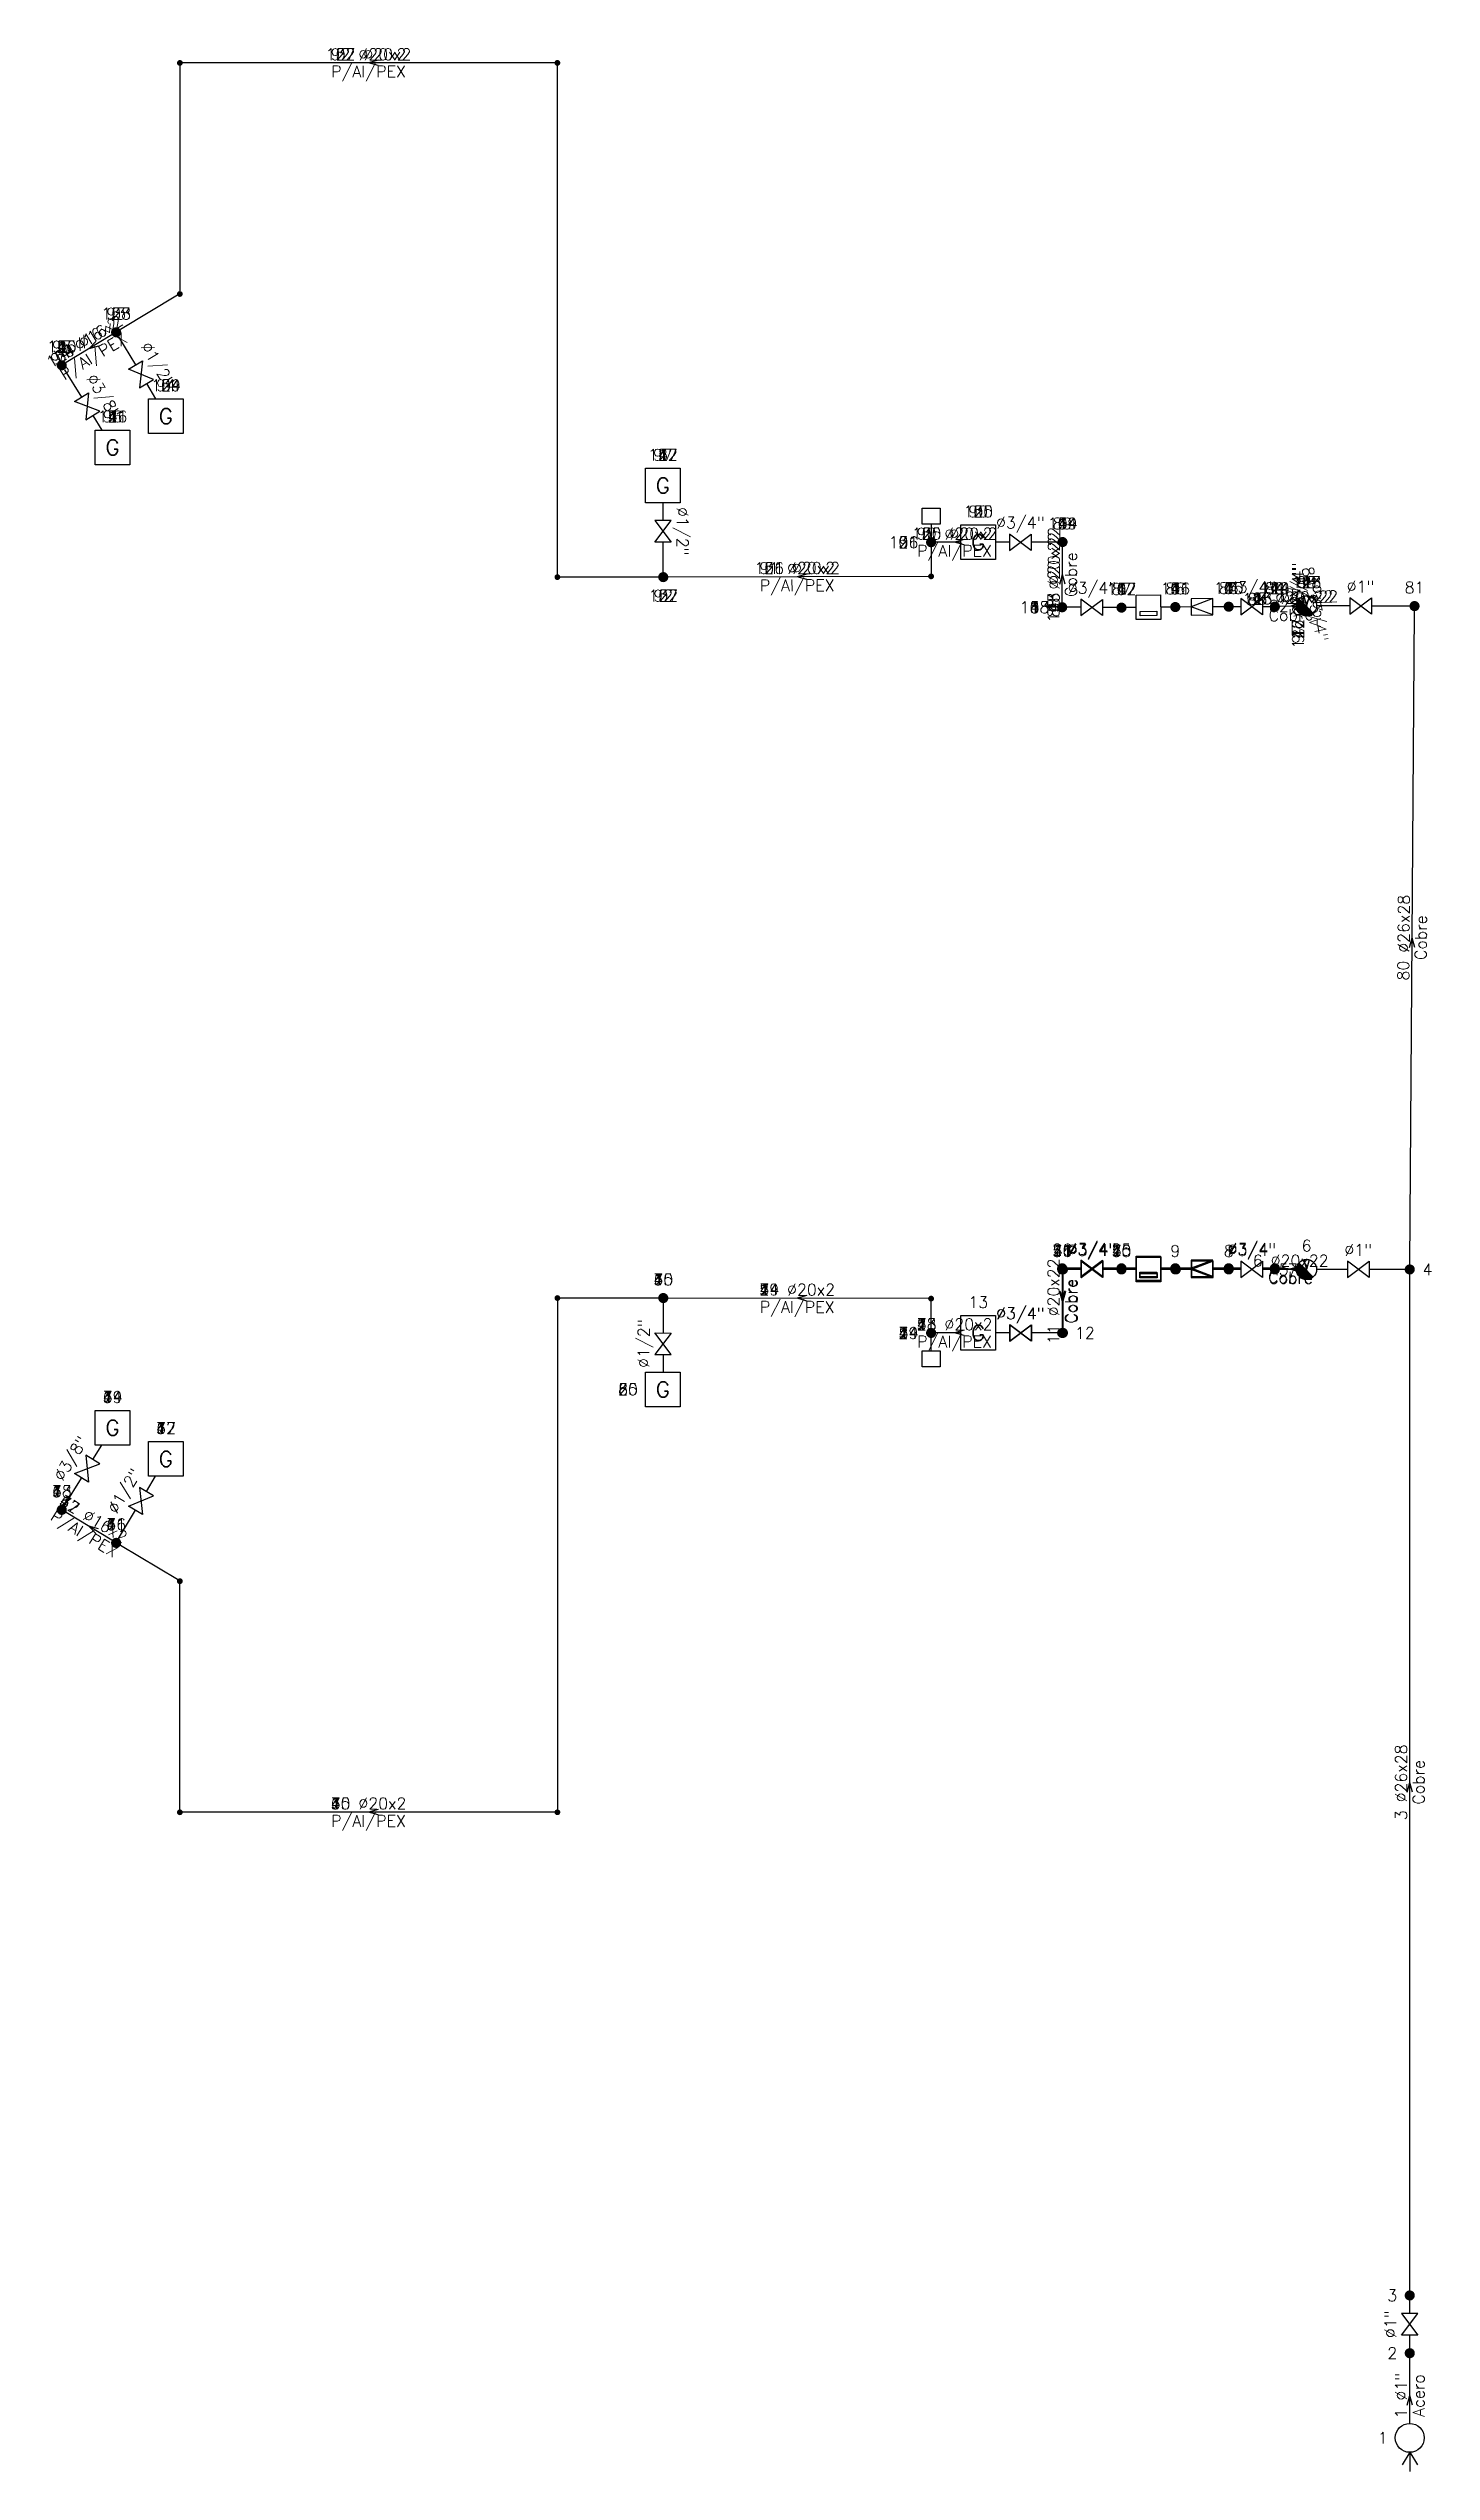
# Model space of a CAD drawing. Header units: metres. Extents: x -46.6 to 10.1, y -1.4 to 97.6.
# Drawn here: x 2.82 to 10.07, y -1.4 to 11.3 of the extents above; entities that cross this region are included whole.
import ezdxf
from ezdxf.enums import TextEntityAlignment as Align

# ---------------------------------------------------------------- set-up
doc = ezdxf.new("R2010")
doc.units = ezdxf.units.M
doc.header["$LTSCALE"] = 12.7
doc.layers.get('0').update_dxf_attribs({"linetype": 'CONTINUOUS'})
doc.layers.add('TEXTO_NUDOS', color=7, linetype='CONTINUOUS')
doc.layers.add('UNIFILAR', color=7, linetype='CONTINUOUS')
doc.layers.add('TEXTO_RAMAS', color=7, linetype='CONTINUOUS', lineweight=18)
doc.styles.add('ROMANS', font='Romans', dxfattribs={"height": 0.0635})

msp = doc.modelspace()

# ---------------------------------------------------------------- texts
at = {"layer": 'TEXTO_NUDOS', "color": 30, "linetype": 'Continuous', "style": 'ROMANS'}
for s, p in [('108', (3.178, 9.883, -7.547)), ('123', (3.178, 9.883, -4.922)), ('138', (3.178, 9.883, -2.297)), ('153', (3.178, 9.883, 0.328)), ('93', (3.178, 9.883, -10.172)), ('110', (2.893, 9.71, -7.547)), ('125', (2.893, 9.71, -4.922)), ('140', (2.893, 9.71, -2.297)), ('155', (2.893, 9.71, 0.328)), ('95', (2.893, 9.71, -10.172)), ('109', (3.439, 9.508, -7.547)), ('124', (3.439, 9.508, -4.922)), ('139', (3.439, 9.508, -2.297)), ('154', (3.439, 9.508, 0.328)), ('94', (3.439, 9.508, -10.172)), ('111', (3.159, 9.344, -7.547)), ('126', (3.159, 9.344, -4.922)), ('141', (3.159, 9.344, -2.297)), ('156', (3.159, 9.344, 0.328)), ('96', (3.159, 9.344, -10.172)), ('112', (6.044, 9.143, -7.547)), ('127', (6.044, 9.143, -4.922)), ('142', (6.044, 9.143, -2.297)), ('157', (6.044, 9.143, 0.328)), ('97', (6.044, 9.143, -10.172)), ('105', (7.697, 8.846, -7.547)), ('120', (7.697, 8.846, -4.922)), ('135', (7.697, 8.846, -2.297)), ('150', (7.697, 8.846, 0.328)), ('90', (7.697, 8.846, -10.172)), ('104', (8.139, 8.783, -7.547)), ('119', (8.139, 8.783, -4.922)), ('134', (8.139, 8.783, -2.297)), ('149', (8.139, 8.783, 0.328)), ('89', (8.139, 8.783, -10.172)), ('113', (9.418, 8.475, -4.922)), ('128', (9.418, 8.475, -2.297)), ('143', (9.418, 8.475, 0.328)), ('83', (9.418, 8.475, -10.172)), ('98', (9.418, 8.475, -7.547)), ('102', (8.448, 8.439, -7.547)), ('117', (8.448, 8.439, -4.922)), ('132', (8.448, 8.439, -2.297)), ('147', (8.448, 8.439, 0.328)), ('87', (8.448, 8.439, -10.172)), ('101', (8.73, 8.442, -7.547)), ('116', (8.73, 8.442, -4.922)), ('131', (8.73, 8.442, -2.297)), ('146', (8.73, 8.442, 0.328)), ('86', (8.73, 8.442, -10.172)), ('100', (9.01, 8.444, -7.547)), ('115', (9.01, 8.444, -4.922)), ('130', (9.01, 8.444, -2.297)), ('145', (9.01, 8.444, 0.328)), ('85', (9.01, 8.444, -10.172)), ('114', (9.252, 8.444, -4.922)), ('129', (9.252, 8.444, -2.297)), ('144', (9.252, 8.444, 0.328)), ('84', (9.252, 8.444, -10.172)), ('99', (9.252, 8.444, -7.547)), ('81', (9.984, 8.447, -12.696)), ('26', (8.137, 4.974, -7.547)), ('56', (8.137, 4.968, -2.297)), ('71', (8.137, 4.968, 0.328)), ('41', (8.141, 4.968, -4.922)), ('11', (8.137, 4.968, -10.172)), ('55', (8.448, 4.968, -2.297)), ('70', (8.448, 4.968, 0.328)), ('25', (8.448, 4.974, -7.547)), ('40', (8.448, 4.968, -4.922)), ('10', (8.448, 4.968, -10.172)), ('9', (8.73, 4.968, -10.172)), ('8', (9.01, 4.968, -10.172)), ('6', (9.418, 4.995, -10.172)), ('30', (6.046, 4.818, -7.547)), ('45', (6.046, 4.818, -4.922)), ('75', (6.046, 4.818, 0.328)), ('60', (6.046, 4.818, -2.297)), ('15', (6.046, 4.818, -10.172)), ('13', (7.697, 4.699, -10.172)), ('34', (3.159, 4.202, -7.547)), ('49', (3.159, 4.202, -4.922)), ('79', (3.159, 4.202, 0.328)), ('64', (3.159, 4.202, -2.297)), ('19', (3.159, 4.202, -10.172)), ('32', (3.439, 4.038, -7.547)), ('47', (3.439, 4.038, -4.922)), ('77', (3.439, 4.038, 0.328)), ('62', (3.439, 4.038, -2.297)), ('17', (3.439, 4.038, -10.172)), ('33', (2.893, 3.707, -7.547)), ('48', (2.893, 3.707, -4.922)), ('78', (2.893, 3.707, 0.328)), ('63', (2.893, 3.707, -2.297)), ('18', (2.893, 3.707, -10.172)), ('31', (3.178, 3.534, -7.547)), ('46', (3.178, 3.534, -4.922)), ('76', (3.178, 3.534, 0.328)), ('61', (3.178, 3.534, -2.297)), ('16', (3.178, 3.534, -10.172))]:
    msp.add_text(s, height=0.0606, dxfattribs=at).set_placement(p, align=Align.CENTER)
for s, p in [('106', (7.383, 8.715, -7.547)), ('121', (7.383, 8.715, -4.922)), ('136', (7.383, 8.715, -2.297)), ('151', (7.383, 8.715, 0.328)), ('91', (7.383, 8.715, -10.172)), ('103', (8.07, 8.374, -7.547)), ('118', (8.07, 8.374, -4.922)), ('133', (8.07, 8.374, -2.297)), ('148', (8.07, 8.374, 0.328)), ('88', (8.07, 8.374, -10.172)), ('82', (9.325, 8.381, -12.696)), ('5', (9.324, 4.901, -12.696)), ('29', (7.383, 4.568, -7.547)), ('44', (7.383, 4.568, -4.922)), ('59', (7.383, 4.568, -2.297)), ('74', (7.383, 4.568, 0.328)), ('14', (7.383, 4.568, -10.172)), ('20', (5.913, 4.272, -10.172)), ('35', (5.913, 4.272, -7.547)), ('50', (5.913, 4.272, -4.922)), ('80', (5.913, 4.272, 0.328)), ('65', (5.913, 4.272, -2.297)), ('3', (9.893, -0.48, -12.696)), ('2', (9.893, -0.783, -12.696)), ('1', (9.843, -1.227, -12.696))]:
    msp.add_text(s, height=0.0606, dxfattribs=at).set_placement(p, align=Align.MIDDLE_RIGHT)
for s, p in [('107', (6.046, 8.465, -7.547)), ('122', (6.046, 8.465, -4.922)), ('137', (6.046, 8.465, -2.297)), ('152', (6.046, 8.465, 0.328)), ('92', (6.046, 8.465, -10.172))]:
    msp.add_text(s, height=0.0606, dxfattribs=at).set_placement(p, align=Align.TOP_CENTER)
for s, p in [('7', (9.319, 4.901, -10.172)), ('4', (10.026, 4.901, -12.696)), ('12', (8.204, 4.568, -10.172))]:
    msp.add_text(s, height=0.0606, dxfattribs=at).set_placement(p, align=Align.MIDDLE_LEFT)
at = {"layer": 'TEXTO_RAMAS', "color": 30, "linetype": 'Continuous', "style": 'ROMANS'}
for s, p in [('107 Ø20x2', (4.501, 11.244, -7.547)), ('122 Ø20x2', (4.501, 11.244, -4.922)), ('137 Ø20x2', (4.501, 11.244, -2.297)), ('152 Ø20x2', (4.501, 11.244, 0.328)), ('92 Ø20x2', (4.501, 11.244, -10.172)), ('105 Ø20x2', (7.573, 8.73, -7.547)), ('120 Ø20x2', (7.573, 8.73, -4.922)), ('135 Ø20x2', (7.573, 8.73, -2.297)), ('150 Ø20x2', (7.573, 8.73, 0.328)), ('90 Ø20x2', (7.573, 8.73, -10.172)), ('Ø3/4"', (8.292, 4.979, -7.547)), ('Ø3/4"', (8.292, 4.973, -10.172)), ('Ø3/4"', (8.292, 4.973, -2.297)), ('Ø3/4"', (8.292, 4.973, 0.328)), ('Ø3/4"', (8.294, 4.973, -4.922)), ('Ø3/4"', (9.131, 4.979, -7.547)), ('Ø3/4"', (9.131, 4.973, -10.172)), ('Ø3/4"', (9.131, 4.973, -4.922)), ('Ø3/4"', (9.131, 4.973, -2.297)), ('Ø3/4"', (9.131, 4.973, 0.328)), ('6 Ø20x22', (9.335, 4.917, -10.172)), ('Ø1"', (9.689, 4.973, -12.696)), ('28 Ø20x2', (7.573, 4.583, -7.547)), ('43 Ø20x2', (7.573, 4.583, -4.922)), ('58 Ø20x2', (7.573, 4.583, -2.297)), ('73 Ø20x2', (7.573, 4.583, 0.328)), ('13 Ø20x2', (7.573, 4.583, -10.172)), ('30 Ø20x2', (4.501, 2.07, -7.547)), ('45 Ø20x2', (4.501, 2.07, -4.922)), ('75 Ø20x2', (4.501, 2.07, 0.328)), ('60 Ø20x2', (4.501, 2.07, -2.297)), ('15 Ø20x2', (4.501, 2.07, -10.172))]:
    msp.add_text(s, height=0.0606, dxfattribs=at).set_placement(p, align=Align.CENTER)
for s, p in [('P/Al/PEX', (4.501, 11.214, -10.172)), ('P/Al/PEX', (4.501, 11.214, -7.547)), ('P/Al/PEX', (4.501, 11.214, -4.922)), ('P/Al/PEX', (4.501, 11.214, -2.297)), ('P/Al/PEX', (4.501, 11.214, 0.328)), ('P/Al/PEX', (7.573, 8.7, -10.172)), ('P/Al/PEX', (7.573, 8.7, -7.547)), ('P/Al/PEX', (7.573, 8.7, -4.922)), ('P/Al/PEX', (7.573, 8.7, -2.297)), ('P/Al/PEX', (7.573, 8.7, 0.328)), ('Cobre', (9.335, 4.886, -10.172)), ('Cobre', (9.335, 4.886, -4.922)), ('Cobre', (9.335, 4.886, -2.297)), ('P/Al/PEX', (7.573, 4.553, -10.172)), ('P/Al/PEX', (7.573, 4.553, -7.547)), ('P/Al/PEX', (7.573, 4.553, -4.922)), ('P/Al/PEX', (7.573, 4.553, -2.297)), ('P/Al/PEX', (7.573, 4.553, 0.328)), ('P/Al/PEX', (4.501, 2.039, -10.172)), ('P/Al/PEX', (4.501, 2.039, -7.547)), ('P/Al/PEX', (4.501, 2.039, -4.922)), ('P/Al/PEX', (4.501, 2.039, -2.297)), ('P/Al/PEX', (4.501, 2.039, 0.328))]:
    msp.add_text(s, height=0.0606, dxfattribs=at).set_placement(p, align=Align.TOP_CENTER)
for s, rotation, p in [('109 Ø16x2', 31.2839, (3.027, 9.742, -7.547)), ('124 Ø16x2', 31.2839, (3.027, 9.742, -4.922)), ('139 Ø16x2', 31.2839, (3.027, 9.742, -2.297)), ('154 Ø16x2', 31.2839, (3.027, 9.742, 0.328)), ('94 Ø16x2', 31.2839, (3.027, 9.742, -10.172)), ('Ø1/2"', 300.7308, (3.37, 9.633, -10.172)), ('Ø1/2"', 300.7308, (3.37, 9.633, -7.547)), ('Ø1/2"', 300.7308, (3.37, 9.633, -4.922)), ('Ø1/2"', 300.7308, (3.37, 9.633, -2.297)), ('Ø1/2"', 300.7308, (3.37, 9.633, 0.328)), ('Ø3/8"', 301.7433, (3.087, 9.466, -10.172)), ('Ø3/8"', 301.7433, (3.087, 9.466, -7.547)), ('Ø3/8"', 301.7433, (3.087, 9.466, -4.922)), ('Ø3/8"', 301.7433, (3.087, 9.466, -2.297)), ('Ø3/8"', 301.7433, (3.087, 9.466, 0.328)), ('Ø1/2"', 270.1658, (6.117, 8.772, -10.172)), ('Ø1/2"', 270.1658, (6.117, 8.772, -7.547)), ('Ø1/2"', 270.1658, (6.117, 8.772, -4.922)), ('Ø1/2"', 270.1658, (6.117, 8.772, -2.297)), ('Ø1/2"', 270.1658, (6.117, 8.772, 0.328)), ('Ø3/4"', 0.0887, (7.918, 8.787, -10.172)), ('Ø3/4"', 0.0887, (7.918, 8.787, -7.547)), ('Ø3/4"', 0.0887, (7.918, 8.787, -4.922)), ('Ø3/4"', 0.0887, (7.918, 8.787, -2.297)), ('Ø3/4"', 0.0887, (7.918, 8.787, 0.328)), ('103 Ø20x22', 89.6435, (8.123, 8.545, -7.547)), ('118 Ø20x22', 89.6435, (8.123, 8.545, -4.922)), ('133 Ø20x22', 89.6435, (8.123, 8.545, -2.297)), ('148 Ø20x22', 89.6435, (8.123, 8.545, 0.328)), ('88 Ø20x22', 89.6435, (8.123, 8.545, -10.172)), ('106 Ø20x2', 0.1375, (6.748, 8.549, -7.547)), ('121 Ø20x2', 0.1375, (6.748, 8.549, -4.922)), ('136 Ø20x2', 0.1375, (6.748, 8.549, -2.297)), ('151 Ø20x2', 0.1375, (6.748, 8.549, 0.328)), ('91 Ø20x2', 0.1375, (6.748, 8.549, -10.172)), ('Ø3/4"', 359.5672, (8.293, 8.445, -10.172)), ('Ø3/4"', 359.5672, (8.293, 8.445, -7.547)), ('Ø3/4"', 359.5672, (8.293, 8.445, -4.922)), ('Ø3/4"', 359.5672, (8.293, 8.445, -2.297)), ('Ø3/4"', 359.5672, (8.293, 8.445, 0.328)), ('Ø3/4"', 359.8111, (9.132, 8.449, -10.172)), ('Ø3/4"', 359.8111, (9.132, 8.449, -7.547)), ('Ø3/4"', 359.8111, (9.132, 8.449, -4.922)), ('Ø3/4"', 359.8111, (9.132, 8.449, -2.297)), ('Ø3/4"', 359.8111, (9.132, 8.449, 0.328)), ('142 Ø3/4"', 90, (9.403, 8.382, -0.985)), ('127 Ø3/4"', 90, (9.403, 8.382, -3.61)), ('112 Ø3/4"', 90, (9.403, 8.382, -6.234)), ('97 Ø3/4"', 90, (9.403, 8.382, -8.859)), ('82 Ø3/4"', 281.89, (9.433, 8.384, -11.434)), ('113 Ø20x22', 1.8328, (9.334, 8.394, -4.922)), ('128 Ø20x22', 1.8328, (9.334, 8.394, -2.297)), ('143 Ø20x22', 1.8328, (9.334, 8.394, 0.328)), ('98 Ø20x22', 1.8328, (9.334, 8.394, -7.547)), ('83 Ø20x22', 1.8328, (9.334, 8.394, -10.172)), ('Ø1"', 359.9551, (9.701, 8.452, -12.696)), ('80 Ø26x28', 89.5941, (9.957, 6.641, -12.696)), ('11 Ø20x22', 90, (8.122, 4.734, -10.172)), ('29 Ø20x2', 359.8625, (6.748, 4.765, -7.547)), ('44 Ø20x2', 359.8625, (6.748, 4.765, -4.922)), ('59 Ø20x2', 359.8625, (6.748, 4.765, -2.297)), ('74 Ø20x2', 359.8625, (6.748, 4.765, 0.328)), ('14 Ø20x2', 359.8625, (6.748, 4.765, -10.172)), ('Ø3/4"', 359.9099, (7.917, 4.64, -10.172)), ('Ø3/4"', 359.91, (7.917, 4.64, -7.547)), ('Ø3/4"', 359.91, (7.917, 4.64, -2.297)), ('Ø3/4"', 359.9099, (7.917, 4.64, 0.328)), ('Ø3/4"', 359.9111, (7.919, 4.64, -4.922)), ('Ø1/2"', 89.8342, (5.973, 4.512, -10.172)), ('Ø1/2"', 89.8342, (5.973, 4.512, -7.547)), ('Ø1/2"', 89.8342, (5.973, 4.512, -4.922)), ('Ø1/2"', 89.8342, (5.973, 4.512, -2.297)), ('Ø1/2"', 89.8342, (5.973, 4.512, 0.328)), ('Ø3/8"', 58.2567, (2.965, 3.894, -10.172)), ('Ø3/8"', 58.2567, (2.965, 3.894, -7.547)), ('Ø3/8"', 58.2567, (2.965, 3.894, -4.922)), ('Ø3/8"', 58.2567, (2.965, 3.894, -2.297)), ('Ø3/8"', 58.2567, (2.965, 3.894, 0.328)), ('Ø1/2"', 59.2692, (3.246, 3.724, -10.172)), ('Ø1/2"', 59.2692, (3.246, 3.724, -7.547)), ('Ø1/2"', 59.2692, (3.246, 3.724, -4.922)), ('Ø1/2"', 59.2692, (3.246, 3.724, -2.297)), ('Ø1/2"', 59.2692, (3.246, 3.724, 0.328)), ('32 Ø16x2', 328.7161, (3.043, 3.567, -7.547)), ('77 Ø16x2', 328.7161, (3.043, 3.567, 0.328)), ('62 Ø16x2', 328.7161, (3.043, 3.567, -2.297)), ('47 Ø16x2', 328.7161, (3.043, 3.567, -4.922)), ('17 Ø16x2', 328.7161, (3.043, 3.567, -10.172)), ('3 Ø26x28', 90, (9.944, 2.211, -12.696)), ('Ø1"', 90, (9.888, -0.631, -12.696)), ('1 Ø1"', 90, (9.944, -1.005, -12.696))]:
    msp.add_text(s, height=0.0606, rotation=rotation, dxfattribs=at).set_placement(p, align=Align.CENTER)
for s, rotation, p in [('P/Al/PEX', 31.2839, (3.043, 9.716, -10.172)), ('P/Al/PEX', 31.2839, (3.043, 9.716, -7.547)), ('P/Al/PEX', 31.2839, (3.043, 9.716, -4.922)), ('P/Al/PEX', 31.2839, (3.043, 9.716, -2.297)), ('P/Al/PEX', 31.2839, (3.043, 9.716, 0.328)), ('Cobre', 89.6435, (8.153, 8.545, -10.172)), ('Cobre', 89.6435, (8.153, 8.545, -7.547)), ('Cobre', 89.6435, (8.153, 8.545, -4.922)), ('Cobre', 89.6435, (8.153, 8.545, -2.297)), ('Cobre', 89.6435, (8.153, 8.545, 0.328)), ('P/Al/PEX', 0.1375, (6.748, 8.519, -10.172)), ('P/Al/PEX', 0.1375, (6.748, 8.519, -7.547)), ('P/Al/PEX', 0.1375, (6.748, 8.519, -4.922)), ('P/Al/PEX', 0.1375, (6.748, 8.519, -2.297)), ('P/Al/PEX', 0.1375, (6.748, 8.519, 0.328)), ('Acero', 281.89, (9.403, 8.378, -11.434)), ('Acero', 90, (9.433, 8.382, -8.859)), ('Acero', 90, (9.433, 8.382, -0.985)), ('Acero', 90, (9.433, 8.382, -3.61)), ('Acero', 90, (9.433, 8.382, -6.234)), ('Cobre', 1.8328, (9.335, 8.364, -10.172)), ('Cobre', 1.8328, (9.335, 8.364, -7.547)), ('Cobre', 1.8328, (9.335, 8.364, -4.922)), ('Cobre', 1.8328, (9.335, 8.364, -2.297)), ('Cobre', 1.8328, (9.335, 8.364, 0.328)), ('Cobre', 89.5941, (9.987, 6.641, -12.696)), ('Cobre', 90, (8.152, 4.734, -10.172)), ('Cobre', 90, (8.156, 4.734, -4.922)), ('Cobre', 358.1672, (9.334, 4.889, -7.547)), ('P/Al/PEX', 359.8625, (6.748, 4.734, -10.172)), ('P/Al/PEX', 359.8625, (6.748, 4.734, -7.547)), ('P/Al/PEX', 359.8625, (6.748, 4.734, -4.922)), ('P/Al/PEX', 359.8625, (6.748, 4.734, -2.297)), ('P/Al/PEX', 359.8625, (6.748, 4.734, 0.328)), ('P/Al/PEX', 328.7161, (3.027, 3.541, -10.172)), ('P/Al/PEX', 328.7161, (3.027, 3.541, -7.547)), ('P/Al/PEX', 328.7161, (3.027, 3.541, -4.922)), ('P/Al/PEX', 328.7161, (3.027, 3.541, -2.297)), ('P/Al/PEX', 328.7161, (3.027, 3.541, 0.328)), ('Cobre', 90, (9.975, 2.211, -12.696)), ('Acero', 90, (9.975, -1.005, -12.696))]:
    msp.add_text(s, height=0.0606, rotation=rotation, dxfattribs=at).set_placement(p, align=Align.TOP_CENTER)

# ---------------------------------------------------------------- blocks, each defined once
blk = doc.blocks.new('CONEXION_PLANTAS_GAS')
at = {"color": 0, "linetype": 'Continuous'}
blk.add_circle((-0.004736, -0.005671), 1.5, dxfattribs=at)
for points in [[(-1.499779, 0.11617), (-1.504474, -0.033694), (0.363297, -1.459821), (0.216286, -1.489298)], [(-1.480147, 0.264817), (-1.499779, 0.11617), (0.506632, -1.415814), (0.363297, -1.459821)], [(-1.445772, 0.410761), (-1.480147, 0.264817), (0.644856, -1.357718), (0.506632, -1.415814)], [(-1.396999, 0.552544), (-1.445772, 0.410761), (0.77659, -1.286112), (0.644856, -1.357718)], [(-1.334315, 0.688749), (-1.396999, 0.552544), (0.900518, -1.201713), (0.77659, -1.286112)], [(-1.258346, 0.818016), (-1.334315, 0.688749), (1.0154, -1.105363), (0.900518, -1.201713)], [(-1.169852, 0.939054), (-1.258346, 0.818016), (1.047775, -1.074419), (1.0154, -1.105363)], [(-1.069716, 1.050651), (-1.169852, 0.939054), (-0.004736, -0.005671), (1.047775, -1.074419)], [(-1.504474, -0.033694), (-1.494184, -0.183278), (0.216286, -1.489298), (0.067066, -1.503952)], [(-1.494184, -0.183278), (-1.469012, -0.331087), (0.067066, -1.503952), (-0.082871, -1.503635)], [(-1.469012, -0.331087), (-1.429209, -0.475645), (-0.082871, -1.503635), (-0.232027, -1.488351)], [(-1.429209, -0.475645), (-1.375174, -0.615507), (-0.232027, -1.488351), (-0.378913, -1.458252)], [(-1.375174, -0.615507), (-1.307445, -0.749276), (-0.378913, -1.458252), (-0.52206, -1.41364)], [(-1.307445, -0.749276), (-1.226701, -0.875615), (-0.52206, -1.41364), (-0.660037, -1.35496)], [(-1.226701, -0.875615), (-1.133746, -0.993262), (-0.660037, -1.35496), (-0.791468, -1.282798)], [(-1.133746, -0.993262), (-1.029511, -1.101041), (-0.791468, -1.282798), (-0.915037, -1.197876)]]:
    blk.add_solid(points, dxfattribs=at)
blk = doc.blocks.new('CONEXION_RED_GAS')
at = {"color": 0, "linetype": 'Continuous'}
for q in [(-3.5, 0), (-2.8, 0.8), (-2.8, -0.8)]:
    blk.add_line((-1.5, 0), q, dxfattribs=at)
blk.add_circle((0, 0), 1.5, dxfattribs=at)
blk = doc.blocks.new('NUDO_DERIVACION_GAS')
at = {"color": 0, "linetype": 'Continuous'}
for points in [[(-0.742494, 0.10584), (-0.749351, 0.031185), (-0.748721, -0.043781), (-0.749351, 0.031185)], [(-0.728219, 0.179437), (-0.742494, 0.10584), (-0.74061, -0.118309), (-0.748721, -0.043781)], [(-0.706667, 0.251241), (-0.728219, 0.179437), (-0.725099, -0.191656), (-0.74061, -0.118309)], [(-0.678054, 0.320535), (-0.706667, 0.251241), (-0.702343, -0.263087), (-0.725099, -0.191656)], [(-0.642667, 0.386626), (-0.678054, 0.320535), (-0.672569, -0.33189), (-0.702343, -0.263087)], [(-0.600858, 0.448854), (-0.642667, 0.386626), (-0.636075, -0.397377), (-0.672569, -0.33189)], [(-0.553045, 0.506597), (-0.600858, 0.448854), (-0.593226, -0.458893), (-0.636075, -0.397377)], [(-0.499707, 0.559279), (-0.553045, 0.506597), (-0.544449, -0.515825), (-0.593226, -0.458893)], [(-0.441376, 0.606372), (-0.499707, 0.559279), (-0.490233, -0.567602), (-0.544449, -0.515825)], [(-0.378635, 0.647407), (-0.441376, 0.606372), (-0.431118, -0.613708), (-0.490233, -0.567602)], [(-0.31211, 0.681973), (-0.378635, 0.647407), (-0.367696, -0.653682), (-0.431118, -0.613708)], [(-0.242467, 0.709725), (-0.31211, 0.681973), (-0.300599, -0.687124), (-0.367696, -0.653682)], [(-0.170402, 0.730386), (-0.242467, 0.709725), (-0.2305, -0.713702), (-0.300599, -0.687124)], [(-0.096633, 0.743749), (-0.170402, 0.730386), (-0.158097, -0.733148), (-0.2305, -0.713702)], [(-0.0219, 0.74968), (-0.096633, 0.743749), (-0.084114, -0.745268), (-0.158097, -0.733148)], [(0.053053, 0.748121), (-0.0219, 0.74968), (-0.009291, -0.749942), (-0.084114, -0.745268)], [(0.127475, 0.739087), (0.053053, 0.748121), (0.065624, -0.747123), (-0.009291, -0.749942)], [(0.200624, 0.722669), (0.127475, 0.739087), (0.139884, -0.736839), (0.065624, -0.747123)], [(0.271768, 0.699029), (0.200624, 0.722669), (0.212747, -0.719193), (0.139884, -0.736839)], [(0.340197, 0.668406), (0.271768, 0.699029), (0.283483, -0.694361), (0.212747, -0.719193)], [(0.405227, 0.631103), (0.340197, 0.668406), (0.351388, -0.662591), (0.283483, -0.694361)], [(0.466207, 0.587495), (0.405227, 0.631103), (0.415781, -0.624201), (0.351388, -0.662591)], [(0.52253, 0.538017), (0.466207, 0.587495), (0.47602, -0.579573), (0.415781, -0.624201)], [(0.573632, 0.483163), (0.52253, 0.538017), (0.531502, -0.529155), (0.47602, -0.579573)], [(0.619002, 0.423482), (0.573632, 0.483163), (0.581674, -0.47345), (0.531502, -0.529155)], [(0.658187, 0.359569), (0.619002, 0.423482), (0.626035, -0.413014), (0.581674, -0.47345)], [(0.690796, 0.292064), (0.658187, 0.359569), (0.66414, -0.348452), (0.626035, -0.413014)], [(0.716502, 0.22164), (0.690796, 0.292064), (0.695609, -0.280407), (0.66414, -0.348452)], [(0.73505, 0.149002), (0.716502, 0.22164), (0.720128, -0.209562), (0.695609, -0.280407)], [(0.746253, 0.074875), (0.73505, 0.149002), (0.737451, -0.136622), (0.720128, -0.209562)], [(0.75, 0), (0.746253, 0.074875), (0.747407, -0.062317), (0.737451, -0.136622)]]:
    blk.add_solid(points, dxfattribs=at)
blk = doc.blocks.new('LLAVE_PASO_GAS')
at = {"color": 0, "linetype": 'Continuous'}
for p, q in [((-1.5, 1.125), (1.5, -1.125)), ((1.5, 1.125), (-1.5, -1.125)), ((-1.5, -1.125), (-1.5, 1.125)), ((1.5, -1.125), (1.5, 1.125))]:
    blk.add_line(p, q, dxfattribs=at)
blk = doc.blocks.new('APARATO_GAS')
at = {"color": 0, "linetype": 'Continuous'}
for p, q in [((-1.125, 1.125), (1.125, 1.125)), ((-1.125, -1.125), (-1.125, 1.125)), ((1.125, 1.125), (1.125, -1.125)), ((1.125, -1.125), (-1.125, -1.125))]:
    blk.add_line(p, q, dxfattribs=at)
at = {"color": 0, "linetype": 'Continuous', "style": 'ROMANS'}
blk.add_text('G', height=1, dxfattribs=at).set_placement((0, -0.5), align=Align.CENTER)
blk = doc.blocks.new('NUDO_PASO_GAS')
at = {"color": 0, "linetype": 'Continuous'}
for points in [[(-0.742494, 0.10584), (-0.749351, 0.031185), (-0.748721, -0.043781), (-0.749351, 0.031185)], [(-0.728219, 0.179437), (-0.742494, 0.10584), (-0.74061, -0.118309), (-0.748721, -0.043781)], [(-0.706667, 0.251241), (-0.728219, 0.179437), (-0.725099, -0.191656), (-0.74061, -0.118309)], [(-0.678054, 0.320535), (-0.706667, 0.251241), (-0.702343, -0.263087), (-0.725099, -0.191656)], [(-0.642667, 0.386626), (-0.678054, 0.320535), (-0.672569, -0.33189), (-0.702343, -0.263087)], [(-0.600858, 0.448854), (-0.642667, 0.386626), (-0.636075, -0.397377), (-0.672569, -0.33189)], [(-0.553045, 0.506597), (-0.600858, 0.448854), (-0.593226, -0.458893), (-0.636075, -0.397377)], [(-0.499707, 0.559279), (-0.553045, 0.506597), (-0.544449, -0.515825), (-0.593226, -0.458893)], [(-0.441376, 0.606372), (-0.499707, 0.559279), (-0.490233, -0.567602), (-0.544449, -0.515825)], [(-0.378635, 0.647407), (-0.441376, 0.606372), (-0.431118, -0.613708), (-0.490233, -0.567602)], [(-0.31211, 0.681973), (-0.378635, 0.647407), (-0.367696, -0.653682), (-0.431118, -0.613708)], [(-0.242467, 0.709725), (-0.31211, 0.681973), (-0.300599, -0.687124), (-0.367696, -0.653682)], [(-0.170402, 0.730386), (-0.242467, 0.709725), (-0.2305, -0.713702), (-0.300599, -0.687124)], [(-0.096633, 0.743749), (-0.170402, 0.730386), (-0.158097, -0.733148), (-0.2305, -0.713702)], [(-0.0219, 0.74968), (-0.096633, 0.743749), (-0.084114, -0.745268), (-0.158097, -0.733148)], [(0.053053, 0.748121), (-0.0219, 0.74968), (-0.009291, -0.749942), (-0.084114, -0.745268)], [(0.127475, 0.739087), (0.053053, 0.748121), (0.065624, -0.747123), (-0.009291, -0.749942)], [(0.200624, 0.722669), (0.127475, 0.739087), (0.139884, -0.736839), (0.065624, -0.747123)], [(0.271768, 0.699029), (0.200624, 0.722669), (0.212747, -0.719193), (0.139884, -0.736839)], [(0.340197, 0.668406), (0.271768, 0.699029), (0.283483, -0.694361), (0.212747, -0.719193)], [(0.405227, 0.631103), (0.340197, 0.668406), (0.351388, -0.662591), (0.283483, -0.694361)], [(0.466207, 0.587495), (0.405227, 0.631103), (0.415781, -0.624201), (0.351388, -0.662591)], [(0.52253, 0.538017), (0.466207, 0.587495), (0.47602, -0.579573), (0.415781, -0.624201)], [(0.573632, 0.483163), (0.52253, 0.538017), (0.531502, -0.529155), (0.47602, -0.579573)], [(0.619002, 0.423482), (0.573632, 0.483163), (0.581674, -0.47345), (0.531502, -0.529155)], [(0.658187, 0.359569), (0.619002, 0.423482), (0.626035, -0.413014), (0.581674, -0.47345)], [(0.690796, 0.292064), (0.658187, 0.359569), (0.66414, -0.348452), (0.626035, -0.413014)], [(0.716502, 0.22164), (0.690796, 0.292064), (0.695609, -0.280407), (0.66414, -0.348452)], [(0.73505, 0.149002), (0.716502, 0.22164), (0.720128, -0.209562), (0.695609, -0.280407)], [(0.746253, 0.074875), (0.73505, 0.149002), (0.737451, -0.136622), (0.720128, -0.209562)], [(0.75, 0), (0.746253, 0.074875), (0.747407, -0.062317), (0.737451, -0.136622)]]:
    blk.add_solid(points, dxfattribs=at)
blk = doc.blocks.new('TOMA_PRESION_GAS')
at = {"color": 0, "linetype": 'Continuous'}
for p, q in [((-0.046683, 0.093739), (-0.046683, 0.17616)), ((-0.046683, 0.17616), (0.046683, 0.17616)), ((0.046683, 0.17616), (0.046683, 0.093739)), ((0.046683, 0.093739), (-0.046683, 0.093739)), ((0, 0.093739), (0, 0.0262))]:
    blk.add_line(p, q, dxfattribs=at)
for points in [[(-0.025977, 0.003703), (-0.026217, 0.001091), (-0.026195, -0.001532), (-0.026217, 0.001091)], [(-0.025477, 0.006278), (-0.025977, 0.003703), (-0.025911, -0.004139), (-0.026195, -0.001532)], [(-0.024723, 0.00879), (-0.025477, 0.006278), (-0.025368, -0.006705), (-0.025911, -0.004139)], [(-0.023722, 0.011214), (-0.024723, 0.00879), (-0.024572, -0.009204), (-0.025368, -0.006705)], [(-0.022484, 0.013526), (-0.023722, 0.011214), (-0.02353, -0.011611), (-0.024572, -0.009204)], [(-0.021021, 0.015704), (-0.022484, 0.013526), (-0.022254, -0.013903), (-0.02353, -0.011611)], [(-0.019349, 0.017724), (-0.021021, 0.015704), (-0.020754, -0.016055), (-0.022254, -0.013903)], [(-0.017483, 0.019567), (-0.019349, 0.017724), (-0.019048, -0.018047), (-0.020754, -0.016055)], [(-0.015442, 0.021214), (-0.017483, 0.019567), (-0.017151, -0.019858), (-0.019048, -0.018047)], [(-0.013247, 0.02265), (-0.015442, 0.021214), (-0.015083, -0.021471), (-0.017151, -0.019858)], [(-0.010919, 0.023859), (-0.013247, 0.02265), (-0.012864, -0.02287), (-0.015083, -0.021471)], [(-0.008483, 0.02483), (-0.010919, 0.023859), (-0.010517, -0.02404), (-0.012864, -0.02287)], [(-0.005962, 0.025553), (-0.008483, 0.02483), (-0.008064, -0.024969), (-0.010517, -0.02404)], [(-0.003381, 0.026021), (-0.005962, 0.025553), (-0.005531, -0.02565), (-0.008064, -0.024969)], [(-0.000766, 0.026228), (-0.003381, 0.026021), (-0.002943, -0.026074), (-0.005531, -0.02565)], [(0.001856, 0.026174), (-0.000766, 0.026228), (-0.000325, -0.026237), (-0.002943, -0.026074)], [(0.00446, 0.025858), (0.001856, 0.026174), (0.002296, -0.026139), (-0.000325, -0.026237)], [(0.007019, 0.025283), (0.00446, 0.025858), (0.004894, -0.025779), (0.002296, -0.026139)], [(0.009508, 0.024456), (0.007019, 0.025283), (0.007443, -0.025162), (0.004894, -0.025779)], [(0.011902, 0.023385), (0.009508, 0.024456), (0.009918, -0.024293), (0.007443, -0.025162)], [(0.014177, 0.02208), (0.011902, 0.023385), (0.012294, -0.023181), (0.009918, -0.024293)], [(0.016311, 0.020554), (0.014177, 0.02208), (0.014546, -0.021838), (0.012294, -0.023181)], [(0.018281, 0.018823), (0.016311, 0.020554), (0.016654, -0.020277), (0.014546, -0.021838)], [(0.020069, 0.016904), (0.018281, 0.018823), (0.018595, -0.018513), (0.016654, -0.020277)], [(0.021656, 0.014816), (0.020069, 0.016904), (0.02035, -0.016564), (0.018595, -0.018513)], [(0.023027, 0.01258), (0.021656, 0.014816), (0.021902, -0.01445), (0.02035, -0.016564)], [(0.024168, 0.010218), (0.023027, 0.01258), (0.023235, -0.012191), (0.021902, -0.01445)], [(0.025067, 0.007754), (0.024168, 0.010218), (0.024336, -0.00981), (0.023235, -0.012191)], [(0.025716, 0.005213), (0.025067, 0.007754), (0.025194, -0.007332), (0.024336, -0.00981)], [(0.026108, 0.00262), (0.025716, 0.005213), (0.0258, -0.00478), (0.025194, -0.007332)], [(0.026239, 0), (0.026108, 0.00262), (0.026149, -0.00218), (0.0258, -0.00478)]]:
    blk.add_solid(points, dxfattribs=at)
blk = doc.blocks.new('VALVULA_REG_PRESION_GAS')
at = {"color": 0, "linetype": 'Continuous'}
for p, q in [((-1.50002, 1.125), (1.49998, 0)), ((1.49998, 1.125), (-1.50002, 1.125)), ((-1.50002, 1.125), (-1.50002, -1.125)), ((-1.50002, -1.125), (1.49998, 0)), ((1.49998, -1.125), (1.49998, 1.125)), ((-1.50002, -1.125), (1.49998, -1.125))]:
    blk.add_line(p, q, dxfattribs=at)
blk = doc.blocks.new('CONTADOR_GAS')
at = {"color": 0, "linetype": 'Continuous'}
for p, q in [((-1.125, 1.125), (1.125, 1.125)), ((-1.125, -1.125), (-1.125, 1.125)), ((-0.775, 0.775), (0.775, 0.775)), ((-0.775, 0.367113), (-0.775, 0.775)), ((0.775, 0.367113), (-0.775, 0.367113)), ((0.775, 0.775), (0.775, 0.367113)), ((1.125, 1.125), (1.125, -1.125)), ((1.125, -1.125), (-1.125, -1.125))]:
    blk.add_line(p, q, dxfattribs=at)

# ---------------------------------------------------------------- linework, layer by layer
at = {"layer": 'UNIFILAR', "color": 30, "linetype": 'Continuous'}
for p, q in [((3.512, 11.214, -10.172), (3.512, 10.033, -10.172)), ((3.512, 11.214, -7.547), (3.512, 10.033, -7.547)), ((3.512, 11.214, -4.922), (3.512, 10.033, -4.922)), ((3.512, 11.214, -2.297), (3.512, 10.033, -2.297)), ((3.512, 11.214, 0.328), (3.512, 10.033, 0.328)), ((5.475, 11.229, -10.172), (3.527, 11.229, -10.172)), ((5.475, 11.229, -7.547), (3.527, 11.229, -7.547)), ((5.475, 11.229, -4.922), (3.527, 11.229, -4.922)), ((5.475, 11.229, -2.297), (3.527, 11.229, -2.297)), ((5.475, 11.229, 0.328), (3.527, 11.229, 0.328)), ((4.552, 11.243, -10.172), (4.501, 11.229, -10.172)), ((4.552, 11.243, -7.547), (4.501, 11.229, -7.547)), ((4.552, 11.243, -4.922), (4.501, 11.229, -4.922)), ((4.552, 11.243, -2.297), (4.501, 11.229, -2.297)), ((4.552, 11.243, 0.328), (4.501, 11.229, 0.328)), ((4.552, 11.215, -10.172), (4.501, 11.229, -10.172)), ((4.552, 11.215, -7.547), (4.501, 11.229, -7.547)), ((4.552, 11.215, -4.922), (4.501, 11.229, -4.922)), ((4.552, 11.215, -2.297), (4.501, 11.229, -2.297)), ((4.552, 11.215, 0.328), (4.501, 11.229, 0.328)), ((5.491, 8.547, -10.172), (5.491, 11.214, -10.172)), ((5.491, 8.547, -7.547), (5.491, 11.214, -7.547)), ((5.491, 8.547, -4.922), (5.491, 11.214, -4.922)), ((5.491, 8.547, -2.297), (5.491, 11.214, -2.297)), ((5.491, 8.547, 0.328), (5.491, 11.214, 0.328)), ((3.499, 10.01, -10.172), (3.2, 9.83, -10.172)), ((3.499, 10.01, -7.547), (3.2, 9.83, -7.547)), ((3.499, 10.01, -4.922), (3.2, 9.83, -4.922)), ((3.499, 10.01, -2.297), (3.2, 9.83, -2.297)), ((3.499, 10.01, 0.328), (3.2, 9.83, 0.328)), ((3.155, 9.802, -10.172), (2.916, 9.657, -10.172)), ((3.155, 9.802, -7.547), (2.916, 9.657, -7.547)), ((3.155, 9.802, -4.922), (2.916, 9.657, -4.922)), ((3.155, 9.802, -2.297), (2.916, 9.657, -2.297)), ((3.155, 9.802, 0.328), (2.916, 9.657, 0.328)), ((3.191, 9.793, -10.172), (3.279, 9.645, -10.172)), ((3.191, 9.793, -7.547), (3.279, 9.645, -7.547)), ((3.191, 9.793, -4.922), (3.279, 9.645, -4.922)), ((3.191, 9.793, -2.297), (3.279, 9.645, -2.297)), ((3.191, 9.793, 0.328), (3.279, 9.645, 0.328)), ((3.071, 9.768, -10.172), (3.035, 9.729, -10.172)), ((3.071, 9.768, -7.547), (3.035, 9.729, -7.547)), ((3.071, 9.768, -4.922), (3.035, 9.729, -4.922)), ((3.071, 9.768, -2.297), (3.035, 9.729, -2.297)), ((3.071, 9.768, 0.328), (3.035, 9.729, 0.328)), ((3.086, 9.744, -10.172), (3.035, 9.729, -10.172)), ((3.086, 9.744, -7.547), (3.035, 9.729, -7.547)), ((3.086, 9.744, -4.922), (3.035, 9.729, -4.922)), ((3.086, 9.744, -2.297), (3.035, 9.729, -2.297)), ((3.086, 9.744, 0.328), (3.035, 9.729, 0.328)), ((2.907, 9.62, -10.172), (2.996, 9.476, -10.172)), ((2.907, 9.62, -7.547), (2.996, 9.476, -7.547)), ((2.907, 9.62, -4.922), (2.996, 9.476, -4.922)), ((2.907, 9.62, -2.297), (2.996, 9.476, -2.297)), ((2.907, 9.62, 0.328), (2.996, 9.476, 0.328)), ((3.337, 9.547, -10.172), (3.385, 9.467, -10.172)), ((3.337, 9.547, -7.547), (3.385, 9.467, -7.547)), ((3.337, 9.547, -4.922), (3.385, 9.467, -4.922)), ((3.337, 9.547, -2.297), (3.385, 9.467, -2.297)), ((3.337, 9.547, 0.328), (3.385, 9.467, 0.328)), ((3.056, 9.379, -10.172), (3.103, 9.303, -10.172)), ((3.056, 9.379, -7.547), (3.103, 9.303, -7.547)), ((3.056, 9.379, -4.922), (3.103, 9.303, -4.922)), ((3.056, 9.379, -2.297), (3.103, 9.303, -2.297)), ((3.056, 9.379, 0.328), (3.103, 9.303, 0.328)), ((6.045, 8.829, -10.172), (6.045, 8.921, -10.172)), ((6.045, 8.829, -7.547), (6.045, 8.921, -7.547)), ((6.045, 8.829, -4.922), (6.045, 8.921, -4.922)), ((6.045, 8.829, -2.297), (6.045, 8.921, -2.297)), ((6.045, 8.829, 0.328), (6.045, 8.921, 0.328)), ((6.046, 8.559, -10.172), (6.045, 8.715, -10.172)), ((6.046, 8.559, -7.547), (6.045, 8.715, -7.547)), ((6.046, 8.559, -4.922), (6.045, 8.715, -4.922)), ((6.046, 8.559, -2.297), (6.045, 8.715, -2.297)), ((6.046, 8.559, 0.328), (6.045, 8.715, 0.328)), ((7.45, 8.689, -10.172), (7.45, 8.551, -10.172)), ((7.45, 8.689, -7.547), (7.45, 8.551, -7.547)), ((7.45, 8.689, -4.922), (7.45, 8.551, -4.922)), ((7.45, 8.689, -2.297), (7.45, 8.551, -2.297)), ((7.45, 8.689, 0.328), (7.45, 8.551, 0.328)), ((7.606, 8.715, -10.172), (7.476, 8.715, -10.172)), ((7.606, 8.715, -7.547), (7.476, 8.715, -7.547)), ((7.606, 8.715, -4.922), (7.476, 8.715, -4.922)), ((7.606, 8.715, -2.297), (7.476, 8.715, -2.297)), ((7.606, 8.715, 0.328), (7.476, 8.715, 0.328)), ((7.624, 8.729, -10.172), (7.573, 8.715, -10.172)), ((7.624, 8.729, -7.547), (7.573, 8.715, -7.547)), ((7.624, 8.729, -4.922), (7.573, 8.715, -4.922)), ((7.624, 8.729, -2.297), (7.573, 8.715, -2.297)), ((7.624, 8.729, 0.328), (7.573, 8.715, 0.328)), ((7.624, 8.701, -10.172), (7.573, 8.715, -10.172)), ((7.624, 8.701, -7.547), (7.573, 8.715, -7.547)), ((7.624, 8.701, -4.922), (7.573, 8.715, -4.922)), ((7.624, 8.701, -2.297), (7.573, 8.715, -2.297)), ((7.624, 8.701, 0.328), (7.573, 8.715, 0.328)), ((7.861, 8.715, -10.172), (7.788, 8.715, -10.172)), ((7.861, 8.715, -7.547), (7.788, 8.715, -7.547)), ((7.861, 8.715, -4.922), (7.788, 8.715, -4.922)), ((7.861, 8.715, -2.297), (7.788, 8.715, -2.297)), ((7.861, 8.715, 0.328), (7.788, 8.715, 0.328)), ((8.113, 8.716, -10.172), (7.975, 8.716, -10.172)), ((8.113, 8.716, -7.547), (7.975, 8.716, -7.547)), ((8.113, 8.716, -4.922), (7.975, 8.716, -4.922)), ((8.113, 8.716, -2.297), (7.975, 8.716, -2.297)), ((8.113, 8.716, 0.328), (7.975, 8.716, 0.328)), ((8.137, 8.401, -10.172), (8.139, 8.689, -10.172)), ((8.137, 8.401, -7.547), (8.139, 8.689, -7.547)), ((8.137, 8.401, -4.922), (8.139, 8.689, -4.922)), ((8.137, 8.401, -2.297), (8.139, 8.689, -2.297)), ((8.137, 8.401, 0.328), (8.139, 8.689, 0.328)), ((6.019, 8.532, -10.172), (5.506, 8.532, -10.172)), ((6.019, 8.532, -7.547), (5.506, 8.532, -7.547)), ((6.019, 8.532, -4.922), (5.506, 8.532, -4.922)), ((6.019, 8.532, -2.297), (5.506, 8.532, -2.297)), ((6.019, 8.532, 0.328), (5.506, 8.532, 0.328)), ((7.435, 8.535, -10.172), (6.072, 8.532, -10.172)), ((7.435, 8.535, -7.547), (6.072, 8.532, -7.547)), ((7.435, 8.535, -4.922), (6.072, 8.532, -4.922)), ((7.435, 8.535, -2.297), (6.072, 8.532, -2.297)), ((7.435, 8.535, 0.328), (6.072, 8.532, 0.328)), ((6.798, 8.548, -10.172), (6.748, 8.534, -10.172)), ((6.798, 8.548, -7.547), (6.748, 8.534, -7.547)), ((6.798, 8.548, -4.922), (6.748, 8.534, -4.922)), ((6.798, 8.548, -2.297), (6.748, 8.534, -2.297)), ((6.798, 8.548, 0.328), (6.748, 8.534, 0.328)), ((6.798, 8.52, -10.172), (6.748, 8.534, -10.172)), ((6.798, 8.52, -7.547), (6.748, 8.534, -7.547)), ((6.798, 8.52, -4.922), (6.748, 8.534, -4.922)), ((6.798, 8.52, -2.297), (6.748, 8.534, -2.297)), ((6.798, 8.52, 0.328), (6.748, 8.534, 0.328)), ((8.124, 8.495, -10.172), (8.138, 8.545, -10.172)), ((8.124, 8.495, -7.547), (8.138, 8.545, -7.547)), ((8.124, 8.495, -4.922), (8.138, 8.545, -4.922)), ((8.124, 8.495, -2.297), (8.138, 8.545, -2.297)), ((8.124, 8.495, 0.328), (8.138, 8.545, 0.328)), ((8.152, 8.495, -10.172), (8.138, 8.545, -10.172)), ((8.152, 8.495, -7.547), (8.138, 8.545, -7.547)), ((8.152, 8.495, -4.922), (8.138, 8.545, -4.922)), ((8.152, 8.495, -2.297), (8.138, 8.545, -2.297)), ((8.152, 8.495, 0.328), (8.138, 8.545, 0.328)), ((9.385, 8.395, -10.172), (9.335, 8.379, -10.172)), ((9.385, 8.395, -7.547), (9.335, 8.379, -7.547)), ((9.385, 8.395, -4.922), (9.335, 8.379, -4.922)), ((9.385, 8.395, -2.297), (9.335, 8.379, -2.297)), ((9.385, 8.395, 0.328), (9.335, 8.379, 0.328)), ((9.404, 8.432, -8.91), (9.418, 8.382, -8.859)), ((9.404, 8.432, -1.035), (9.418, 8.382, -0.985)), ((9.404, 8.432, -6.285), (9.418, 8.382, -6.234)), ((9.432, 8.432, -8.91), (9.418, 8.382, -8.859)), ((9.432, 8.432, -1.035), (9.418, 8.382, -0.985)), ((9.432, 8.432, -6.285), (9.418, 8.382, -6.234)), ((8.236, 8.374, -10.172), (8.164, 8.374, -10.172)), ((8.236, 8.374, -7.547), (8.164, 8.374, -7.547)), ((8.236, 8.374, -4.922), (8.164, 8.374, -4.922)), ((8.236, 8.374, -2.297), (8.164, 8.374, -2.297)), ((8.236, 8.374, 0.328), (8.164, 8.374, 0.328)), ((8.421, 8.372, -10.172), (8.349, 8.373, -10.172)), ((8.421, 8.372, -7.547), (8.349, 8.373, -7.547)), ((8.421, 8.372, -4.922), (8.349, 8.373, -4.922)), ((8.421, 8.372, -2.297), (8.349, 8.373, -2.297)), ((8.421, 8.372, 0.328), (8.349, 8.373, 0.328)), ((8.525, 8.373, -10.172), (8.474, 8.372, -10.172)), ((8.525, 8.373, -7.547), (8.474, 8.372, -7.547)), ((8.525, 8.373, -4.922), (8.474, 8.372, -4.922)), ((8.525, 8.373, -2.297), (8.474, 8.372, -2.297)), ((8.525, 8.373, 0.328), (8.474, 8.372, 0.328)), ((8.704, 8.375, -10.172), (8.653, 8.374, -10.172)), ((8.704, 8.375, -7.547), (8.653, 8.374, -7.547)), ((8.704, 8.375, -4.922), (8.653, 8.374, -4.922)), ((8.704, 8.375, -2.297), (8.653, 8.374, -2.297)), ((8.704, 8.375, 0.328), (8.653, 8.374, 0.328)), ((8.813, 8.376, -10.172), (8.757, 8.375, -10.172)), ((8.813, 8.376, -7.547), (8.757, 8.375, -7.547)), ((8.813, 8.376, -4.922), (8.757, 8.375, -4.922)), ((8.813, 8.376, -2.297), (8.757, 8.375, -2.297)), ((8.813, 8.376, 0.328), (8.757, 8.375, 0.328)), ((8.984, 8.377, -10.172), (8.927, 8.377, -10.172)), ((8.984, 8.377, -7.547), (8.927, 8.377, -7.547)), ((8.984, 8.377, -4.922), (8.927, 8.377, -4.922)), ((8.984, 8.377, -2.297), (8.927, 8.377, -2.297)), ((8.984, 8.377, 0.328), (8.927, 8.377, 0.328)), ((9.074, 8.377, -10.172), (9.037, 8.377, -10.172)), ((9.074, 8.377, -7.547), (9.037, 8.377, -7.547)), ((9.074, 8.377, -4.922), (9.037, 8.377, -4.922)), ((9.074, 8.377, -2.297), (9.037, 8.377, -2.297)), ((9.074, 8.377, 0.328), (9.037, 8.377, 0.328)), ((9.226, 8.377, -10.172), (9.188, 8.377, -10.172)), ((9.226, 8.377, -7.547), (9.188, 8.377, -7.547)), ((9.226, 8.377, -4.922), (9.188, 8.377, -4.922)), ((9.226, 8.377, -2.297), (9.188, 8.377, -2.297)), ((9.226, 8.377, 0.328), (9.188, 8.377, 0.328)), ((9.365, 8.38, -10.172), (9.279, 8.378, -10.172)), ((9.365, 8.38, -7.547), (9.279, 8.378, -7.547)), ((9.365, 8.38, -4.922), (9.279, 8.378, -4.922)), ((9.365, 8.38, -2.297), (9.279, 8.378, -2.297)), ((9.365, 8.38, 0.328), (9.279, 8.378, 0.328)), ((9.386, 8.367, -10.172), (9.335, 8.379, -10.172)), ((9.386, 8.367, -7.547), (9.335, 8.379, -7.547)), ((9.386, 8.367, -4.922), (9.335, 8.379, -4.922)), ((9.386, 8.367, -2.297), (9.335, 8.379, -2.297)), ((9.386, 8.367, 0.328), (9.335, 8.379, 0.328)), ((9.404, 8.332, -3.66), (9.418, 8.382, -3.61)), ((9.414, 8.329, -11.484), (9.418, 8.381, -11.434)), ((9.418, 8.381, -12.696), (9.418, 8.382, -10.172)), ((9.418, 8.381, -12.696), (9.418, 8.382, -10.172)), ((9.418, 8.382, -10.172), (9.418, 8.382, -7.547)), ((9.418, 8.382, -10.172), (9.418, 8.382, -7.547)), ((9.418, 8.382, -2.297), (9.418, 8.382, 0.328)), ((9.418, 8.382, -2.297), (9.418, 8.382, 0.328)), ((9.418, 8.382, -4.922), (9.418, 8.382, -2.297)), ((9.418, 8.382, -4.922), (9.418, 8.382, -2.297)), ((9.432, 8.332, -3.66), (9.418, 8.382, -3.61)), ((9.418, 8.382, -7.547), (9.418, 8.382, -4.922)), ((9.418, 8.382, -7.547), (9.418, 8.382, -4.922)), ((9.442, 8.335, -11.484), (9.418, 8.381, -11.434)), ((9.644, 8.381, -12.696), (9.471, 8.381, -12.696)), ((9.958, 8.38, -12.696), (9.758, 8.38, -12.696)), ((9.96, 4.928, -12.696), (9.984, 8.354, -12.696)), ((9.957, 6.59, -12.696), (9.972, 6.641, -12.696)), ((9.986, 6.59, -12.696), (9.972, 6.641, -12.696)), ((8.137, 4.88, -7.547), (8.137, 4.594, -7.547)), ((8.137, 4.875, -10.172), (8.137, 4.594, -10.172)), ((8.137, 4.875, -2.297), (8.137, 4.594, -2.297)), ((8.137, 4.875, 0.328), (8.137, 4.594, 0.328)), ((8.141, 4.875, -4.922), (8.141, 4.594, -4.922)), ((8.236, 4.907, -7.547), (8.164, 4.907, -7.547)), ((8.236, 4.901, -10.172), (8.164, 4.901, -10.172)), ((8.236, 4.901, -2.297), (8.164, 4.901, -2.297)), ((8.236, 4.901, 0.328), (8.164, 4.901, 0.328)), ((8.237, 4.901, -4.922), (8.167, 4.901, -4.922)), ((8.421, 4.907, -7.547), (8.349, 4.907, -7.547)), ((8.421, 4.901, -10.172), (8.349, 4.901, -10.172)), ((8.421, 4.901, -2.297), (8.349, 4.901, -2.297)), ((8.421, 4.901, 0.328), (8.349, 4.901, 0.328)), ((8.421, 4.901, -4.922), (8.351, 4.901, -4.922)), ((8.525, 4.907, -7.547), (8.474, 4.907, -7.547)), ((8.525, 4.901, -10.172), (8.474, 4.901, -10.172)), ((8.526, 4.901, -4.922), (8.474, 4.901, -4.922)), ((8.525, 4.901, -2.297), (8.474, 4.901, -2.297)), ((8.525, 4.901, 0.328), (8.474, 4.901, 0.328)), ((8.704, 4.907, -7.547), (8.653, 4.907, -7.547)), ((8.704, 4.901, -10.172), (8.653, 4.901, -10.172)), ((8.704, 4.901, -2.297), (8.653, 4.901, -2.297)), ((8.704, 4.901, 0.328), (8.653, 4.901, 0.328)), ((8.706, 4.901, -4.922), (8.654, 4.901, -4.922)), ((8.813, 4.907, -7.547), (8.757, 4.907, -7.547)), ((8.813, 4.901, -10.172), (8.757, 4.901, -10.172)), ((8.813, 4.901, -2.297), (8.757, 4.901, -2.297)), ((8.813, 4.901, 0.328), (8.757, 4.901, 0.328)), ((8.815, 4.901, -4.922), (8.759, 4.901, -4.922)), ((8.984, 4.907, -7.547), (8.927, 4.907, -7.547)), ((8.984, 4.901, -10.172), (8.927, 4.901, -10.172)), ((8.984, 4.901, -2.297), (8.927, 4.901, -2.297)), ((8.984, 4.901, 0.328), (8.927, 4.901, 0.328)), ((8.984, 4.901, -4.922), (8.928, 4.901, -4.922)), ((9.074, 4.907, -7.547), (9.037, 4.907, -7.547)), ((9.074, 4.901, -10.172), (9.037, 4.901, -10.172)), ((9.074, 4.901, -4.922), (9.037, 4.901, -4.922)), ((9.074, 4.901, -2.297), (9.037, 4.901, -2.297)), ((9.074, 4.901, 0.328), (9.037, 4.901, 0.328)), ((9.226, 4.907, -7.547), (9.188, 4.907, -7.547)), ((9.226, 4.901, -10.172), (9.188, 4.901, -10.172)), ((9.226, 4.901, -4.922), (9.188, 4.901, -4.922)), ((9.226, 4.901, -2.297), (9.188, 4.901, -2.297)), ((9.226, 4.901, 0.328), (9.188, 4.901, 0.328)), ((9.365, 4.903, -7.547), (9.279, 4.906, -7.547)), ((9.365, 4.901, -10.172), (9.279, 4.901, -10.172)), ((9.365, 4.901, -4.922), (9.279, 4.901, -4.922)), ((9.365, 4.901, -2.297), (9.279, 4.901, -2.297)), ((9.365, 4.901, 0.328), (9.279, 4.901, 0.328)), ((9.386, 4.917, -7.547), (9.335, 4.904, -7.547)), ((9.385, 4.916, -10.172), (9.335, 4.901, -10.172)), ((9.385, 4.916, -4.922), (9.335, 4.901, -4.922)), ((9.385, 4.916, -2.297), (9.335, 4.901, -2.297)), ((9.385, 4.916, 0.328), (9.335, 4.901, 0.328)), ((9.385, 4.888, -7.547), (9.335, 4.904, -7.547)), ((9.385, 4.887, -10.172), (9.335, 4.901, -10.172)), ((9.385, 4.887, -4.922), (9.335, 4.901, -4.922)), ((9.385, 4.887, -2.297), (9.335, 4.901, -2.297)), ((9.385, 4.887, 0.328), (9.335, 4.901, 0.328)), ((9.404, 4.952, -11.484), (9.418, 4.901, -11.434)), ((9.404, 4.952, -8.91), (9.418, 4.901, -8.859)), ((9.404, 4.952, -1.035), (9.418, 4.901, -0.985)), ((9.404, 4.952, -3.66), (9.418, 4.901, -3.61)), ((9.404, 4.952, -6.285), (9.418, 4.901, -6.234)), ((9.432, 4.952, -11.484), (9.418, 4.901, -11.434)), ((9.432, 4.952, -8.91), (9.418, 4.901, -8.859)), ((9.432, 4.952, -1.035), (9.418, 4.901, -0.985)), ((9.432, 4.952, -3.66), (9.418, 4.901, -3.61)), ((9.432, 4.952, -6.285), (9.418, 4.901, -6.234)), ((9.418, 4.901, -12.696), (9.418, 4.901, -10.172)), ((9.418, 4.901, -12.696), (9.418, 4.901, -10.172)), ((9.418, 4.901, -10.172), (9.418, 4.901, -7.547)), ((9.418, 4.901, -10.172), (9.418, 4.901, -7.547)), ((9.418, 4.901, -2.297), (9.418, 4.901, 0.328)), ((9.418, 4.901, -2.297), (9.418, 4.901, 0.328)), ((9.418, 4.901, -4.922), (9.418, 4.901, -2.297)), ((9.418, 4.901, -4.922), (9.418, 4.901, -2.297)), ((9.418, 4.901, -7.547), (9.418, 4.901, -4.922)), ((9.418, 4.901, -7.547), (9.418, 4.901, -4.922)), ((9.632, 4.901, -12.696), (9.471, 4.901, -12.696)), ((9.933, 4.901, -12.696), (9.745, 4.901, -12.696)), ((9.959, -0.453, -12.696), (9.959, 4.875, -12.696)), ((5.491, 4.736, -10.172), (5.491, 2.07, -10.172)), ((5.491, 4.736, -7.547), (5.491, 2.07, -7.547)), ((5.491, 4.736, -4.922), (5.491, 2.07, -4.922)), ((5.491, 4.736, -2.297), (5.491, 2.07, -2.297)), ((5.491, 4.736, 0.328), (5.491, 2.07, 0.328)), ((6.019, 4.751, -10.172), (5.506, 4.751, -10.172)), ((6.019, 4.751, -7.547), (5.506, 4.751, -7.547)), ((6.019, 4.751, -4.922), (5.506, 4.751, -4.922)), ((6.019, 4.751, -2.297), (5.506, 4.751, -2.297)), ((6.019, 4.751, 0.328), (5.506, 4.751, 0.328)), ((6.046, 4.725, -10.172), (6.045, 4.568, -10.172)), ((6.046, 4.725, -7.547), (6.045, 4.568, -7.547)), ((6.046, 4.725, -4.922), (6.045, 4.568, -4.922)), ((6.046, 4.725, -2.297), (6.045, 4.568, -2.297)), ((6.046, 4.725, 0.328), (6.045, 4.568, 0.328)), ((7.435, 4.748, -10.172), (6.072, 4.751, -10.172)), ((7.435, 4.748, -7.547), (6.072, 4.751, -7.547)), ((7.435, 4.748, -4.922), (6.072, 4.751, -4.922)), ((7.435, 4.748, -2.297), (6.072, 4.751, -2.297)), ((7.435, 4.748, 0.328), (6.072, 4.751, 0.328)), ((6.798, 4.764, -10.172), (6.748, 4.75, -10.172)), ((6.798, 4.764, -7.547), (6.748, 4.75, -7.547)), ((6.798, 4.764, -4.922), (6.748, 4.75, -4.922)), ((6.798, 4.764, -2.297), (6.748, 4.75, -2.297)), ((6.798, 4.764, 0.328), (6.748, 4.75, 0.328)), ((6.798, 4.735, -10.172), (6.748, 4.75, -10.172)), ((6.798, 4.735, -7.547), (6.748, 4.75, -7.547)), ((6.798, 4.735, -4.922), (6.748, 4.75, -4.922)), ((6.798, 4.735, -2.297), (6.748, 4.75, -2.297)), ((6.798, 4.735, 0.328), (6.748, 4.75, 0.328)), ((7.45, 4.595, -10.172), (7.45, 4.733, -10.172)), ((7.45, 4.595, -7.547), (7.45, 4.733, -7.547)), ((7.45, 4.595, -4.922), (7.45, 4.733, -4.922)), ((7.45, 4.595, -2.297), (7.45, 4.733, -2.297)), ((7.45, 4.595, 0.328), (7.45, 4.733, 0.328)), ((8.123, 4.788, -7.547), (8.137, 4.737, -7.547)), ((8.123, 4.785, -10.172), (8.137, 4.734, -10.172)), ((8.123, 4.785, -2.297), (8.137, 4.734, -2.297)), ((8.123, 4.785, 0.328), (8.137, 4.734, 0.328)), ((8.127, 4.785, -4.922), (8.141, 4.734, -4.922)), ((8.151, 4.788, -7.547), (8.137, 4.737, -7.547)), ((8.151, 4.785, -10.172), (8.137, 4.734, -10.172)), ((8.151, 4.785, -2.297), (8.137, 4.734, -2.297)), ((8.151, 4.785, 0.328), (8.137, 4.734, 0.328)), ((8.155, 4.785, -4.922), (8.141, 4.734, -4.922)), ((7.624, 4.582, -10.172), (7.573, 4.568, -10.172)), ((7.624, 4.582, -7.547), (7.573, 4.568, -7.547)), ((7.624, 4.582, -4.922), (7.573, 4.568, -4.922)), ((7.624, 4.582, -2.297), (7.573, 4.568, -2.297)), ((7.624, 4.582, 0.328), (7.573, 4.568, 0.328)), ((6.045, 4.455, -10.172), (6.045, 4.362, -10.172)), ((6.045, 4.455, -7.547), (6.045, 4.362, -7.547)), ((6.045, 4.455, -4.922), (6.045, 4.362, -4.922)), ((6.045, 4.455, -2.297), (6.045, 4.362, -2.297)), ((6.045, 4.455, 0.328), (6.045, 4.362, 0.328)), ((7.606, 4.568, -10.172), (7.476, 4.568, -10.172)), ((7.606, 4.568, -7.547), (7.476, 4.568, -7.547)), ((7.606, 4.568, -4.922), (7.476, 4.568, -4.922)), ((7.606, 4.568, -2.297), (7.476, 4.568, -2.297)), ((7.606, 4.568, 0.328), (7.476, 4.568, 0.328)), ((7.624, 4.554, -10.172), (7.573, 4.568, -10.172)), ((7.624, 4.554, -7.547), (7.573, 4.568, -7.547)), ((7.624, 4.554, -4.922), (7.573, 4.568, -4.922)), ((7.624, 4.554, -2.297), (7.573, 4.568, -2.297)), ((7.624, 4.554, 0.328), (7.573, 4.568, 0.328)), ((7.86, 4.568, -10.172), (7.788, 4.568, -10.172)), ((7.86, 4.568, -7.547), (7.788, 4.568, -7.547)), ((7.862, 4.568, -4.922), (7.788, 4.568, -4.922)), ((7.86, 4.568, -2.297), (7.788, 4.568, -2.297)), ((7.86, 4.568, 0.328), (7.788, 4.568, 0.328)), ((8.111, 4.568, -10.172), (7.974, 4.568, -10.172)), ((8.111, 4.568, -7.547), (7.974, 4.568, -7.547)), ((8.111, 4.568, -2.297), (7.974, 4.568, -2.297)), ((8.111, 4.568, 0.328), (7.974, 4.568, 0.328)), ((8.114, 4.568, -4.922), (7.976, 4.568, -4.922)), ((3.056, 3.904, -10.172), (3.103, 3.98, -10.172)), ((3.056, 3.904, -7.547), (3.103, 3.98, -7.547)), ((3.056, 3.904, -4.922), (3.103, 3.98, -4.922)), ((3.056, 3.904, -2.297), (3.103, 3.98, -2.297)), ((3.056, 3.904, 0.328), (3.103, 3.98, 0.328)), ((3.337, 3.736, -10.172), (3.385, 3.816, -10.172)), ((3.337, 3.736, -7.547), (3.385, 3.816, -7.547)), ((3.337, 3.736, -4.922), (3.385, 3.816, -4.922)), ((3.337, 3.736, -2.297), (3.385, 3.816, -2.297)), ((3.337, 3.736, 0.328), (3.385, 3.816, 0.328)), ((2.907, 3.663, -10.172), (2.996, 3.807, -10.172)), ((2.907, 3.663, -7.547), (2.996, 3.807, -7.547)), ((2.907, 3.663, -4.922), (2.996, 3.807, -4.922)), ((2.907, 3.663, -2.297), (2.996, 3.807, -2.297)), ((2.907, 3.663, 0.328), (2.996, 3.807, 0.328)), ((3.155, 3.481, -10.172), (2.916, 3.627, -10.172)), ((3.155, 3.481, -7.547), (2.916, 3.627, -7.547)), ((3.155, 3.481, -4.922), (2.916, 3.627, -4.922)), ((3.155, 3.481, -2.297), (2.916, 3.627, -2.297)), ((3.155, 3.481, 0.328), (2.916, 3.627, 0.328)), ((3.191, 3.49, -10.172), (3.279, 3.638, -10.172)), ((3.191, 3.49, -7.547), (3.279, 3.638, -7.547)), ((3.191, 3.49, -4.922), (3.279, 3.638, -4.922)), ((3.191, 3.49, -2.297), (3.279, 3.638, -2.297)), ((3.191, 3.49, 0.328), (3.279, 3.638, 0.328)), ((3.071, 3.516, -10.172), (3.035, 3.554, -10.172)), ((3.086, 3.54, -10.172), (3.035, 3.554, -10.172)), ((3.071, 3.516, -7.547), (3.035, 3.554, -7.547)), ((3.086, 3.54, -7.547), (3.035, 3.554, -7.547)), ((3.071, 3.516, -4.922), (3.035, 3.554, -4.922)), ((3.086, 3.54, -4.922), (3.035, 3.554, -4.922)), ((3.071, 3.516, -2.297), (3.035, 3.554, -2.297)), ((3.086, 3.54, -2.297), (3.035, 3.554, -2.297)), ((3.071, 3.516, 0.328), (3.035, 3.554, 0.328)), ((3.086, 3.54, 0.328), (3.035, 3.554, 0.328)), ((3.499, 3.274, -10.172), (3.2, 3.454, -10.172)), ((3.499, 3.274, -7.547), (3.2, 3.454, -7.547)), ((3.499, 3.274, -4.922), (3.2, 3.454, -4.922)), ((3.499, 3.274, -2.297), (3.2, 3.454, -2.297)), ((3.499, 3.274, 0.328), (3.2, 3.454, 0.328)), ((3.512, 2.07, -10.172), (3.512, 3.251, -10.172)), ((3.512, 2.07, -7.547), (3.512, 3.251, -7.547)), ((3.512, 2.07, -4.922), (3.512, 3.251, -4.922)), ((3.512, 2.07, -2.297), (3.512, 3.251, -2.297)), ((3.512, 2.07, 0.328), (3.512, 3.251, 0.328)), ((9.945, 2.16, -12.696), (9.959, 2.211, -12.696)), ((9.974, 2.16, -12.696), (9.959, 2.211, -12.696)), ((5.475, 2.054, -10.172), (3.527, 2.054, -10.172)), ((5.475, 2.054, -7.547), (3.527, 2.054, -7.547)), ((5.475, 2.054, -4.922), (3.527, 2.054, -4.922)), ((5.475, 2.054, -2.297), (3.527, 2.054, -2.297)), ((5.475, 2.054, 0.328), (3.527, 2.054, 0.328)), ((4.552, 2.069, -10.172), (4.501, 2.054, -10.172)), ((4.552, 2.069, -7.547), (4.501, 2.054, -7.547)), ((4.552, 2.069, -4.922), (4.501, 2.054, -4.922)), ((4.552, 2.069, -2.297), (4.501, 2.054, -2.297)), ((4.552, 2.069, 0.328), (4.501, 2.054, 0.328)), ((4.552, 2.04, -10.172), (4.501, 2.054, -10.172)), ((4.552, 2.04, -7.547), (4.501, 2.054, -7.547)), ((4.552, 2.04, -4.922), (4.501, 2.054, -4.922)), ((4.552, 2.04, -2.297), (4.501, 2.054, -2.297)), ((4.552, 2.04, 0.328), (4.501, 2.054, 0.328)), ((9.959, -0.574, -12.696), (9.959, -0.506, -12.696)), ((9.959, -0.756, -12.696), (9.959, -0.688, -12.696)), ((9.959, -1.151, -12.696), (9.959, -0.809, -12.696)), ((9.945, -1.055, -12.696), (9.959, -1.005, -12.696)), ((9.974, -1.055, -12.696), (9.959, -1.005, -12.696))]:
    msp.add_line(p, q, dxfattribs=at)

# ---------------------------------------------------------------- block references
at = {"layer": 'UNIFILAR', "color": 30, "linetype": 'Continuous', "zscale": 1.00956003066}
for name, p, xscale, yscale in [('NUDO_PASO_GAS', (3.512, 11.229, -10.172), 0.0201912006132, 0.0201912006132), ('NUDO_PASO_GAS', (3.512, 11.229, -7.547), 0.0201912006132, 0.0201912006132), ('NUDO_PASO_GAS', (3.512, 11.229, -4.922), 0.0201912006132, 0.0201912006132), ('NUDO_PASO_GAS', (3.512, 11.229, -2.297), 0.0201912006132, 0.0201912006132), ('NUDO_PASO_GAS', (3.512, 11.229, 0.328), 0.0201912006132, 0.0201912006132), ('NUDO_PASO_GAS', (5.491, 11.229, -10.172), 0.0201912006132, 0.0201912006132), ('NUDO_PASO_GAS', (5.491, 11.229, -7.547), 0.0201912006132, 0.0201912006132), ('NUDO_PASO_GAS', (5.491, 11.229, -4.922), 0.0201912006132, 0.0201912006132), ('NUDO_PASO_GAS', (5.491, 11.229, -2.297), 0.0201912006132, 0.0201912006132), ('NUDO_PASO_GAS', (5.491, 11.229, 0.328), 0.0201912006132, 0.0201912006132), ('NUDO_PASO_GAS', (3.512, 10.017, -10.172), 0.0201912006132, 0.0201912006132), ('NUDO_PASO_GAS', (3.512, 10.017, -7.547), 0.0201912006132, 0.0201912006132), ('NUDO_PASO_GAS', (3.512, 10.017, -4.922), 0.0201912006132, 0.0201912006132), ('NUDO_PASO_GAS', (3.512, 10.017, -2.297), 0.0201912006132, 0.0201912006132), ('NUDO_PASO_GAS', (3.512, 10.017, 0.328), 0.0201912006132, 0.0201912006132), ('NUDO_DERIVACION_GAS', (3.178, 9.816, -10.172), 0.0353346010731, 0.0353346010731), ('NUDO_DERIVACION_GAS', (3.178, 9.816, -7.547), 0.0353346010731, 0.0353346010731), ('NUDO_DERIVACION_GAS', (3.178, 9.816, -4.922), 0.0353346010731, 0.0353346010731), ('NUDO_DERIVACION_GAS', (3.178, 9.816, -2.297), 0.0353346010731, 0.0353346010731), ('NUDO_DERIVACION_GAS', (3.178, 9.816, 0.328), 0.0353346010731, 0.0353346010731), ('NUDO_DERIVACION_GAS', (2.893, 9.643, -10.172), 0.0353346010731, 0.0353346010731), ('NUDO_DERIVACION_GAS', (2.893, 9.643, -7.547), 0.0353346010731, 0.0353346010731), ('NUDO_DERIVACION_GAS', (2.893, 9.643, -4.922), 0.0353346010731, 0.0353346010731), ('NUDO_DERIVACION_GAS', (2.893, 9.643, -2.297), 0.0353346010731, 0.0353346010731), ('NUDO_DERIVACION_GAS', (2.893, 9.643, 0.328), 0.0353346010731, 0.0353346010731), ('APARATO_GAS', (3.439, 9.376, -10.172), 0.08076480245279999, 0.08076480245279999), ('APARATO_GAS', (3.439, 9.376, -7.547), 0.08076480245279999, 0.08076480245279999), ('APARATO_GAS', (3.439, 9.376, -4.922), 0.08076480245279999, 0.08076480245279999), ('APARATO_GAS', (3.439, 9.376, -2.297), 0.08076480245279999, 0.08076480245279999), ('APARATO_GAS', (3.439, 9.376, 0.328), 0.08076480245279999, 0.08076480245279999), ('APARATO_GAS', (3.159, 9.212, -10.172), 0.08076480245279999, 0.08076480245279999), ('APARATO_GAS', (3.159, 9.212, -7.547), 0.08076480245279999, 0.08076480245279999), ('APARATO_GAS', (3.159, 9.212, -4.922), 0.08076480245279999, 0.08076480245279999), ('APARATO_GAS', (3.159, 9.212, -2.297), 0.08076480245279999, 0.08076480245279999), ('APARATO_GAS', (3.159, 9.212, 0.328), 0.08076480245279999, 0.08076480245279999), ('APARATO_GAS', (6.044, 9.012, -10.172), 0.08076480245279999, 0.08076480245279999), ('APARATO_GAS', (6.044, 9.012, -7.547), 0.08076480245279999, 0.08076480245279999), ('APARATO_GAS', (6.044, 9.012, -4.922), 0.08076480245279999, 0.08076480245279999), ('APARATO_GAS', (6.044, 9.012, -2.297), 0.08076480245279999, 0.08076480245279999), ('APARATO_GAS', (6.044, 9.012, 0.328), 0.08076480245279999, 0.08076480245279999), ('TOMA_PRESION_GAS', (7.45, 8.715, -10.172), 1.00956003066, 1.00956003066), ('TOMA_PRESION_GAS', (7.45, 8.715, -7.547), 1.00956003066, 1.00956003066), ('TOMA_PRESION_GAS', (7.45, 8.715, -4.922), 1.00956003066, 1.00956003066), ('TOMA_PRESION_GAS', (7.45, 8.715, -2.297), 1.00956003066, 1.00956003066), ('TOMA_PRESION_GAS', (7.45, 8.715, 0.328), 1.00956003066, 1.00956003066), ('APARATO_GAS', (7.697, 8.715, -10.172), 0.08076480245279999, 0.08076480245279999), ('APARATO_GAS', (7.697, 8.715, -7.547), 0.08076480245279999, 0.08076480245279999), ('APARATO_GAS', (7.697, 8.715, -4.922), 0.08076480245279999, 0.08076480245279999), ('APARATO_GAS', (7.697, 8.715, -2.297), 0.08076480245279999, 0.08076480245279999), ('APARATO_GAS', (7.697, 8.715, 0.328), 0.08076480245279999, 0.08076480245279999), ('NUDO_DERIVACION_GAS', (8.139, 8.716, -10.172), 0.0353346010731, 0.0353346010731), ('NUDO_DERIVACION_GAS', (8.139, 8.716, -7.547), 0.0353346010731, 0.0353346010731), ('NUDO_DERIVACION_GAS', (8.139, 8.716, -4.922), 0.0353346010731, 0.0353346010731), ('NUDO_DERIVACION_GAS', (8.139, 8.716, -2.297), 0.0353346010731, 0.0353346010731), ('NUDO_DERIVACION_GAS', (8.139, 8.716, 0.328), 0.0353346010731, 0.0353346010731), ('NUDO_PASO_GAS', (5.491, 8.532, -10.172), 0.0201912006132, 0.0201912006132), ('NUDO_PASO_GAS', (5.491, 8.532, -7.547), 0.0201912006132, 0.0201912006132), ('NUDO_PASO_GAS', (5.491, 8.532, -4.922), 0.0201912006132, 0.0201912006132), ('NUDO_PASO_GAS', (5.491, 8.532, -2.297), 0.0201912006132, 0.0201912006132), ('NUDO_PASO_GAS', (5.491, 8.532, 0.328), 0.0201912006132, 0.0201912006132), ('NUDO_DERIVACION_GAS', (6.046, 8.532, -10.172), 0.0353346010731, 0.0353346010731), ('NUDO_DERIVACION_GAS', (6.046, 8.532, -7.547), 0.0353346010731, 0.0353346010731), ('NUDO_DERIVACION_GAS', (6.046, 8.532, -4.922), 0.0353346010731, 0.0353346010731), ('NUDO_DERIVACION_GAS', (6.046, 8.532, -2.297), 0.0353346010731, 0.0353346010731), ('NUDO_DERIVACION_GAS', (6.046, 8.532, 0.328), 0.0353346010731, 0.0353346010731), ('NUDO_PASO_GAS', (7.45, 8.536, -10.172), 0.0201912006132, 0.0201912006132), ('NUDO_PASO_GAS', (7.45, 8.536, -7.547), 0.0201912006132, 0.0201912006132), ('NUDO_PASO_GAS', (7.45, 8.536, -4.922), 0.0201912006132, 0.0201912006132), ('NUDO_PASO_GAS', (7.45, 8.536, -2.297), 0.0201912006132, 0.0201912006132), ('NUDO_PASO_GAS', (7.45, 8.536, 0.328), 0.0201912006132, 0.0201912006132), ('NUDO_DERIVACION_GAS', (8.137, 8.374, -10.172), 0.0353346010731, 0.0353346010731), ('NUDO_DERIVACION_GAS', (8.137, 8.374, -7.547), 0.0353346010731, 0.0353346010731), ('NUDO_DERIVACION_GAS', (8.137, 8.374, -4.922), 0.0353346010731, 0.0353346010731), ('NUDO_DERIVACION_GAS', (8.137, 8.374, -2.297), 0.0353346010731, 0.0353346010731), ('NUDO_DERIVACION_GAS', (8.137, 8.374, 0.328), 0.0353346010731, 0.0353346010731), ('NUDO_DERIVACION_GAS', (8.448, 8.372, -10.172), 0.0353346010731, 0.0353346010731), ('NUDO_DERIVACION_GAS', (8.448, 8.372, -7.547), 0.0353346010731, 0.0353346010731), ('NUDO_DERIVACION_GAS', (8.448, 8.372, -4.922), 0.0353346010731, 0.0353346010731), ('NUDO_DERIVACION_GAS', (8.448, 8.372, -2.297), 0.0353346010731, 0.0353346010731), ('NUDO_DERIVACION_GAS', (8.448, 8.372, 0.328), 0.0353346010731, 0.0353346010731), ('NUDO_DERIVACION_GAS', (8.73, 8.375, -10.172), 0.0353346010731, 0.0353346010731), ('NUDO_DERIVACION_GAS', (8.73, 8.375, -7.547), 0.0353346010731, 0.0353346010731), ('NUDO_DERIVACION_GAS', (8.73, 8.375, -4.922), 0.0353346010731, 0.0353346010731), ('NUDO_DERIVACION_GAS', (8.73, 8.375, -2.297), 0.0353346010731, 0.0353346010731), ('NUDO_DERIVACION_GAS', (8.73, 8.375, 0.328), 0.0353346010731, 0.0353346010731), ('NUDO_DERIVACION_GAS', (9.01, 8.377, -10.172), 0.0353346010731, 0.0353346010731), ('NUDO_DERIVACION_GAS', (9.01, 8.377, -7.547), 0.0353346010731, 0.0353346010731), ('NUDO_DERIVACION_GAS', (9.01, 8.377, -4.922), 0.0353346010731, 0.0353346010731), ('NUDO_DERIVACION_GAS', (9.01, 8.377, -2.297), 0.0353346010731, 0.0353346010731), ('NUDO_DERIVACION_GAS', (9.01, 8.377, 0.328), 0.0353346010731, 0.0353346010731), ('NUDO_DERIVACION_GAS', (9.252, 8.377, -10.172), 0.0353346010731, 0.0353346010731), ('NUDO_DERIVACION_GAS', (9.252, 8.377, -7.547), 0.0353346010731, 0.0353346010731), ('NUDO_DERIVACION_GAS', (9.252, 8.377, -4.922), 0.0353346010731, 0.0353346010731), ('NUDO_DERIVACION_GAS', (9.252, 8.377, -2.297), 0.0353346010731, 0.0353346010731), ('NUDO_DERIVACION_GAS', (9.252, 8.377, 0.328), 0.0353346010731, 0.0353346010731), ('CONEXION_PLANTAS_GAS', (9.418, 8.382, -10.172), 0.0353346010731, 0.0353346010731), ('CONEXION_PLANTAS_GAS', (9.418, 8.382, -7.547), 0.0353346010731, 0.0353346010731), ('CONEXION_PLANTAS_GAS', (9.418, 8.382, -4.922), 0.0353346010731, 0.0353346010731), ('CONEXION_PLANTAS_GAS', (9.418, 8.382, -2.297), 0.0353346010731, 0.0353346010731), ('CONEXION_PLANTAS_GAS', (9.418, 8.382, 0.328), 0.0353346010731, 0.0353346010731), ('CONEXION_PLANTAS_GAS', (9.418, 8.381, -12.696), 0.0353346010731, 0.0353346010731), ('NUDO_DERIVACION_GAS', (9.984, 8.38, -12.696), 0.0353346010731, 0.0353346010731), ('NUDO_DERIVACION_GAS', (8.137, 4.907, -7.547), 0.0353346010731, 0.0353346010731), ('NUDO_DERIVACION_GAS', (8.137, 4.901, -10.172), 0.0353346010731, 0.0353346010731), ('NUDO_DERIVACION_GAS', (8.137, 4.901, -2.297), 0.0353346010731, 0.0353346010731), ('NUDO_DERIVACION_GAS', (8.137, 4.901, 0.328), 0.0353346010731, 0.0353346010731), ('NUDO_DERIVACION_GAS', (8.141, 4.901, -4.922), 0.0353346010731, 0.0353346010731), ('NUDO_DERIVACION_GAS', (8.448, 4.907, -7.547), 0.0353346010731, 0.0353346010731), ('NUDO_DERIVACION_GAS', (8.448, 4.901, -10.172), 0.0353346010731, 0.0353346010731), ('NUDO_DERIVACION_GAS', (8.448, 4.901, -4.922), 0.0353346010731, 0.0353346010731), ('NUDO_DERIVACION_GAS', (8.448, 4.901, -2.297), 0.0353346010731, 0.0353346010731), ('NUDO_DERIVACION_GAS', (8.448, 4.901, 0.328), 0.0353346010731, 0.0353346010731), ('NUDO_DERIVACION_GAS', (8.73, 4.907, -7.547), 0.0353346010731, 0.0353346010731), ('NUDO_DERIVACION_GAS', (8.73, 4.901, -10.172), 0.0353346010731, 0.0353346010731), ('NUDO_DERIVACION_GAS', (8.73, 4.901, -2.297), 0.0353346010731, 0.0353346010731), ('NUDO_DERIVACION_GAS', (8.73, 4.901, 0.328), 0.0353346010731, 0.0353346010731), ('NUDO_DERIVACION_GAS', (8.733, 4.901, -4.922), 0.0353346010731, 0.0353346010731), ('NUDO_DERIVACION_GAS', (9.01, 4.907, -7.547), 0.0353346010731, 0.0353346010731), ('NUDO_DERIVACION_GAS', (9.01, 4.901, -10.172), 0.0353346010731, 0.0353346010731), ('NUDO_DERIVACION_GAS', (9.01, 4.901, -4.922), 0.0353346010731, 0.0353346010731), ('NUDO_DERIVACION_GAS', (9.01, 4.901, -2.297), 0.0353346010731, 0.0353346010731), ('NUDO_DERIVACION_GAS', (9.01, 4.901, 0.328), 0.0353346010731, 0.0353346010731), ('NUDO_DERIVACION_GAS', (9.252, 4.907, -7.547), 0.0353346010731, 0.0353346010731), ('NUDO_DERIVACION_GAS', (9.252, 4.901, -10.172), 0.0353346010731, 0.0353346010731), ('NUDO_DERIVACION_GAS', (9.252, 4.901, -4.922), 0.0353346010731, 0.0353346010731), ('NUDO_DERIVACION_GAS', (9.252, 4.901, -2.297), 0.0353346010731, 0.0353346010731), ('NUDO_DERIVACION_GAS', (9.252, 4.901, 0.328), 0.0353346010731, 0.0353346010731), ('CONEXION_PLANTAS_GAS', (9.418, 4.901, -12.696), 0.0353346010731, 0.0353346010731), ('CONEXION_PLANTAS_GAS', (9.418, 4.901, -10.172), 0.0353346010731, 0.0353346010731), ('CONEXION_PLANTAS_GAS', (9.418, 4.901, -7.547), 0.0353346010731, 0.0353346010731), ('CONEXION_PLANTAS_GAS', (9.418, 4.901, -4.922), 0.0353346010731, 0.0353346010731), ('CONEXION_PLANTAS_GAS', (9.418, 4.901, -2.297), 0.0353346010731, 0.0353346010731), ('CONEXION_PLANTAS_GAS', (9.418, 4.901, 0.328), 0.0353346010731, 0.0353346010731), ('NUDO_DERIVACION_GAS', (9.959, 4.901, -12.696), 0.0353346010731, 0.0353346010731), ('NUDO_PASO_GAS', (5.491, 4.751, -10.172), 0.0201912006132, 0.0201912006132), ('NUDO_PASO_GAS', (5.491, 4.751, -7.547), 0.0201912006132, 0.0201912006132), ('NUDO_PASO_GAS', (5.491, 4.751, -4.922), 0.0201912006132, 0.0201912006132), ('NUDO_PASO_GAS', (5.491, 4.751, -2.297), 0.0201912006132, 0.0201912006132), ('NUDO_PASO_GAS', (5.491, 4.751, 0.328), 0.0201912006132, 0.0201912006132), ('NUDO_DERIVACION_GAS', (6.046, 4.751, -10.172), 0.0353346010731, 0.0353346010731), ('NUDO_DERIVACION_GAS', (6.046, 4.751, -7.547), 0.0353346010731, 0.0353346010731), ('NUDO_DERIVACION_GAS', (6.046, 4.751, -4.922), 0.0353346010731, 0.0353346010731), ('NUDO_DERIVACION_GAS', (6.046, 4.751, -2.297), 0.0353346010731, 0.0353346010731), ('NUDO_DERIVACION_GAS', (6.046, 4.751, 0.328), 0.0353346010731, 0.0353346010731), ('NUDO_PASO_GAS', (7.45, 4.748, -10.172), 0.0201912006132, 0.0201912006132), ('NUDO_PASO_GAS', (7.45, 4.748, -7.547), 0.0201912006132, 0.0201912006132), ('NUDO_PASO_GAS', (7.45, 4.748, -4.922), 0.0201912006132, 0.0201912006132), ('NUDO_PASO_GAS', (7.45, 4.748, -2.297), 0.0201912006132, 0.0201912006132), ('NUDO_PASO_GAS', (7.45, 4.748, 0.328), 0.0201912006132, 0.0201912006132), ('APARATO_GAS', (7.697, 4.568, -10.172), 0.08076480245279999, 0.08076480245279999), ('APARATO_GAS', (7.697, 4.568, -7.547), 0.08076480245279999, 0.08076480245279999), ('APARATO_GAS', (7.697, 4.568, -4.922), 0.08076480245279999, 0.08076480245279999), ('APARATO_GAS', (7.697, 4.568, -2.297), 0.08076480245279999, 0.08076480245279999), ('APARATO_GAS', (7.697, 4.568, 0.328), 0.08076480245279999, 0.08076480245279999), ('NUDO_DERIVACION_GAS', (8.137, 4.568, -10.172), 0.0353346010731, 0.0353346010731), ('NUDO_DERIVACION_GAS', (8.137, 4.568, -7.547), 0.0353346010731, 0.0353346010731), ('NUDO_DERIVACION_GAS', (8.137, 4.568, -2.297), 0.0353346010731, 0.0353346010731), ('NUDO_DERIVACION_GAS', (8.137, 4.568, 0.328), 0.0353346010731, 0.0353346010731), ('NUDO_DERIVACION_GAS', (8.141, 4.568, -4.922), 0.0353346010731, 0.0353346010731), ('APARATO_GAS', (6.044, 4.272, -10.172), 0.08076480245279999, 0.08076480245279999), ('APARATO_GAS', (6.044, 4.272, -7.547), 0.08076480245279999, 0.08076480245279999), ('APARATO_GAS', (6.044, 4.272, -4.922), 0.08076480245279999, 0.08076480245279999), ('APARATO_GAS', (6.044, 4.272, -2.297), 0.08076480245279999, 0.08076480245279999), ('APARATO_GAS', (6.044, 4.272, 0.328), 0.08076480245279999, 0.08076480245279999), ('APARATO_GAS', (3.159, 4.071, -10.172), 0.08076480245279999, 0.08076480245279999), ('APARATO_GAS', (3.159, 4.071, -7.547), 0.08076480245279999, 0.08076480245279999), ('APARATO_GAS', (3.159, 4.071, -4.922), 0.08076480245279999, 0.08076480245279999), ('APARATO_GAS', (3.159, 4.071, -2.297), 0.08076480245279999, 0.08076480245279999), ('APARATO_GAS', (3.159, 4.071, 0.328), 0.08076480245279999, 0.08076480245279999), ('APARATO_GAS', (3.439, 3.907, -10.172), 0.08076480245279999, 0.08076480245279999), ('APARATO_GAS', (3.439, 3.907, -7.547), 0.08076480245279999, 0.08076480245279999), ('APARATO_GAS', (3.439, 3.907, -4.922), 0.08076480245279999, 0.08076480245279999), ('APARATO_GAS', (3.439, 3.907, -2.297), 0.08076480245279999, 0.08076480245279999), ('APARATO_GAS', (3.439, 3.907, 0.328), 0.08076480245279999, 0.08076480245279999), ('NUDO_DERIVACION_GAS', (2.893, 3.64, -10.172), 0.0353346010731, 0.0353346010731), ('NUDO_DERIVACION_GAS', (2.893, 3.64, -7.547), 0.0353346010731, 0.0353346010731), ('NUDO_DERIVACION_GAS', (2.893, 3.64, -4.922), 0.0353346010731, 0.0353346010731), ('NUDO_DERIVACION_GAS', (2.893, 3.64, -2.297), 0.0353346010731, 0.0353346010731), ('NUDO_DERIVACION_GAS', (2.893, 3.64, 0.328), 0.0353346010731, 0.0353346010731), ('NUDO_DERIVACION_GAS', (3.178, 3.467, -10.172), 0.0353346010731, 0.0353346010731), ('NUDO_DERIVACION_GAS', (3.178, 3.467, -7.547), 0.0353346010731, 0.0353346010731), ('NUDO_DERIVACION_GAS', (3.178, 3.467, -4.922), 0.0353346010731, 0.0353346010731), ('NUDO_DERIVACION_GAS', (3.178, 3.467, -2.297), 0.0353346010731, 0.0353346010731), ('NUDO_DERIVACION_GAS', (3.178, 3.467, 0.328), 0.0353346010731, 0.0353346010731), ('NUDO_PASO_GAS', (3.512, 3.266, -10.172), 0.0201912006132, 0.0201912006132), ('NUDO_PASO_GAS', (3.512, 3.266, -7.547), 0.0201912006132, 0.0201912006132), ('NUDO_PASO_GAS', (3.512, 3.266, -4.922), 0.0201912006132, 0.0201912006132), ('NUDO_PASO_GAS', (3.512, 3.266, -2.297), 0.0201912006132, 0.0201912006132), ('NUDO_PASO_GAS', (3.512, 3.266, 0.328), 0.0201912006132, 0.0201912006132), ('NUDO_PASO_GAS', (3.512, 2.054, -10.172), 0.0201912006132, 0.0201912006132), ('NUDO_PASO_GAS', (3.512, 2.054, -7.547), 0.0201912006132, 0.0201912006132), ('NUDO_PASO_GAS', (3.512, 2.054, -4.922), 0.0201912006132, 0.0201912006132), ('NUDO_PASO_GAS', (3.512, 2.054, -2.297), 0.0201912006132, 0.0201912006132), ('NUDO_PASO_GAS', (3.512, 2.054, 0.328), 0.0201912006132, 0.0201912006132), ('NUDO_PASO_GAS', (5.491, 2.054, -10.172), 0.0201912006132, 0.0201912006132), ('NUDO_PASO_GAS', (5.491, 2.054, -7.547), 0.0201912006132, 0.0201912006132), ('NUDO_PASO_GAS', (5.491, 2.054, -4.922), 0.0201912006132, 0.0201912006132), ('NUDO_PASO_GAS', (5.491, 2.054, -2.297), 0.0201912006132, 0.0201912006132), ('NUDO_PASO_GAS', (5.491, 2.054, 0.328), 0.0201912006132, 0.0201912006132), ('NUDO_DERIVACION_GAS', (9.959, -0.48, -12.696), 0.0353346010731, 0.0353346010731), ('NUDO_DERIVACION_GAS', (9.959, -0.783, -12.696), 0.0353346010731, 0.0353346010731)]:
    msp.add_blockref(name, p, dxfattribs=dict(at, xscale=xscale, yscale=yscale))
for name, p, xscale, yscale, rotation in [('LLAVE_PASO_GAS', (3.308, 9.596, -10.172), 0.03785850114974999, 0.03785850114974999, 300.730759), ('LLAVE_PASO_GAS', (3.308, 9.596, -7.547), 0.03785850114974999, 0.03785850114974999, 300.730759), ('LLAVE_PASO_GAS', (3.308, 9.596, -4.922), 0.03785850114974999, 0.03785850114974999, 300.730759), ('LLAVE_PASO_GAS', (3.308, 9.596, -2.297), 0.03785850114974999, 0.03785850114974999, 300.730759), ('LLAVE_PASO_GAS', (3.308, 9.596, 0.328), 0.03785850114974999, 0.03785850114974999, 300.730759), ('LLAVE_PASO_GAS', (3.026, 9.428, -10.172), 0.03785850114974999, 0.03785850114974999, 301.743256), ('LLAVE_PASO_GAS', (3.026, 9.428, -7.547), 0.03785850114974999, 0.03785850114974999, 301.743256), ('LLAVE_PASO_GAS', (3.026, 9.428, -4.922), 0.03785850114974999, 0.03785850114974999, 301.743256), ('LLAVE_PASO_GAS', (3.026, 9.428, -2.297), 0.03785850114974999, 0.03785850114974999, 301.743256), ('LLAVE_PASO_GAS', (3.026, 9.428, 0.328), 0.03785850114974999, 0.03785850114974999, 301.743256), ('LLAVE_PASO_GAS', (6.045, 8.772, -10.172), 0.03785850114974999, 0.03785850114974999, 90.16578799999998), ('LLAVE_PASO_GAS', (6.045, 8.772, -7.547), 0.03785850114974999, 0.03785850114974999, 90.16578799999998), ('LLAVE_PASO_GAS', (6.045, 8.772, -4.922), 0.03785850114974999, 0.03785850114974999, 90.16578799999998), ('LLAVE_PASO_GAS', (6.045, 8.772, -2.297), 0.03785850114974999, 0.03785850114974999, 90.16578799999998), ('LLAVE_PASO_GAS', (6.045, 8.772, 0.328), 0.03785850114974999, 0.03785850114974999, 90.16578799999998), ('LLAVE_PASO_GAS', (7.918, 8.715, -10.172), 0.03785850114974999, 0.03785850114974999, 180.088708), ('LLAVE_PASO_GAS', (7.918, 8.715, -7.547), 0.03785850114974999, 0.03785850114974999, 180.088708), ('LLAVE_PASO_GAS', (7.918, 8.715, -4.922), 0.03785850114974999, 0.03785850114974999, 180.088708), ('LLAVE_PASO_GAS', (7.918, 8.715, -2.297), 0.03785850114974999, 0.03785850114974999, 180.088708), ('LLAVE_PASO_GAS', (7.918, 8.715, 0.328), 0.03785850114974999, 0.03785850114974999, 180.088708), ('LLAVE_PASO_GAS', (8.292, 8.373, -10.172), 0.03785850114974999, 0.03785850114974999, 179.567205), ('LLAVE_PASO_GAS', (8.292, 8.373, -7.547), 0.03785850114974999, 0.03785850114974999, 179.567205), ('LLAVE_PASO_GAS', (8.292, 8.373, -4.922), 0.03785850114974999, 0.03785850114974999, 179.567205), ('LLAVE_PASO_GAS', (8.292, 8.373, -2.297), 0.03785850114974999, 0.03785850114974999, 179.567205), ('LLAVE_PASO_GAS', (8.292, 8.373, 0.328), 0.03785850114974999, 0.03785850114974999, 179.567205), ('CONTADOR_GAS', (8.589, 8.374, -10.172), 0.05704014173228999, 0.05704014173228999, 180.674776), ('CONTADOR_GAS', (8.589, 8.374, -7.547), 0.05704014173228999, 0.05704014173228999, 180.674776), ('CONTADOR_GAS', (8.589, 8.374, -4.922), 0.05704014173228999, 0.05704014173228999, 180.674776), ('CONTADOR_GAS', (8.589, 8.374, -2.297), 0.05704014173228999, 0.05704014173228999, 180.674776), ('CONTADOR_GAS', (8.589, 8.374, 0.328), 0.05704014173228999, 0.05704014173228999, 180.674776), ('VALVULA_REG_PRESION_GAS', (8.87, 8.376, -10.172), 0.03785850114974999, 0.03785850114974999, 180.45019), ('VALVULA_REG_PRESION_GAS', (8.87, 8.376, -7.547), 0.03785850114974999, 0.03785850114974999, 180.45019), ('VALVULA_REG_PRESION_GAS', (8.87, 8.376, -4.922), 0.03785850114974999, 0.03785850114974999, 180.45019), ('VALVULA_REG_PRESION_GAS', (8.87, 8.376, -2.297), 0.03785850114974999, 0.03785850114974999, 180.45019), ('VALVULA_REG_PRESION_GAS', (8.87, 8.376, 0.328), 0.03785850114974999, 0.03785850114974999, 180.45019), ('LLAVE_PASO_GAS', (9.131, 8.377, -10.172), 0.03785850114974999, 0.03785850114974999, 179.811089), ('LLAVE_PASO_GAS', (9.131, 8.377, -7.547), 0.03785850114974999, 0.03785850114974999, 179.811089), ('LLAVE_PASO_GAS', (9.131, 8.377, -4.922), 0.03785850114974999, 0.03785850114974999, 179.811089), ('LLAVE_PASO_GAS', (9.131, 8.377, -2.297), 0.03785850114974999, 0.03785850114974999, 179.811089), ('LLAVE_PASO_GAS', (9.131, 8.377, 0.328), 0.03785850114974999, 0.03785850114974999, 179.811089), ('LLAVE_PASO_GAS', (9.701, 8.381, -12.696), 0.03785850114974999, 0.03785850114974999, 179.955093), ('CONTADOR_GAS', (8.589, 4.907, -7.547), 0.05704014173228999, 0.05704014173228999, 180), ('CONTADOR_GAS', (8.589, 4.901, -10.172), 0.05704014173228999, 0.05704014173228999, 180), ('CONTADOR_GAS', (8.589, 4.901, -2.297), 0.05704014173228999, 0.05704014173228999, 180), ('CONTADOR_GAS', (8.589, 4.901, 0.328), 0.05704014173228999, 0.05704014173228999, 180), ('CONTADOR_GAS', (8.59, 4.901, -4.922), 0.05704014173228999, 0.05704014173228999, 180), ('LLAVE_PASO_GAS', (8.292, 4.907, -7.547), 0.03785850114974999, 0.03785850114974999, 180), ('LLAVE_PASO_GAS', (8.292, 4.901, -10.172), 0.03785850114974999, 0.03785850114974999, 180), ('LLAVE_PASO_GAS', (8.292, 4.901, -2.297), 0.03785850114974999, 0.03785850114974999, 180), ('LLAVE_PASO_GAS', (8.292, 4.901, 0.328), 0.03785850114974999, 0.03785850114974999, 180), ('LLAVE_PASO_GAS', (8.294, 4.901, -4.922), 0.03785850114974999, 0.03785850114974999, 180), ('VALVULA_REG_PRESION_GAS', (8.87, 4.907, -7.547), 0.03785850114974999, 0.03785850114974999, 180), ('VALVULA_REG_PRESION_GAS', (8.87, 4.901, -10.172), 0.03785850114974999, 0.03785850114974999, 180), ('VALVULA_REG_PRESION_GAS', (8.87, 4.901, -2.297), 0.03785850114974999, 0.03785850114974999, 180), ('VALVULA_REG_PRESION_GAS', (8.87, 4.901, 0.328), 0.03785850114974999, 0.03785850114974999, 180), ('VALVULA_REG_PRESION_GAS', (8.872, 4.901, -4.922), 0.03785850114974999, 0.03785850114974999, 180), ('LLAVE_PASO_GAS', (9.131, 4.901, -10.172), 0.03785850114974999, 0.03785850114974999, 180), ('LLAVE_PASO_GAS', (9.689, 4.901, -12.696), 0.03785850114974999, 0.03785850114974999, 180), ('TOMA_PRESION_GAS', (7.45, 4.568, -10.172), 1.00956003066, 1.00956003066, 180), ('TOMA_PRESION_GAS', (7.45, 4.568, -7.547), 1.00956003066, 1.00956003066, 180), ('TOMA_PRESION_GAS', (7.45, 4.568, -4.922), 1.00956003066, 1.00956003066, 180), ('TOMA_PRESION_GAS', (7.45, 4.568, -2.297), 1.00956003066, 1.00956003066, 180), ('TOMA_PRESION_GAS', (7.45, 4.568, 0.328), 1.00956003066, 1.00956003066, 180), ('LLAVE_PASO_GAS', (7.917, 4.568, -10.172), 0.03785850114974999, 0.03785850114974999, 179.909882), ('LLAVE_PASO_GAS', (7.917, 4.568, -7.547), 0.03785850114974999, 0.03785850114974999, 179.909987), ('LLAVE_PASO_GAS', (7.917, 4.568, -2.297), 0.03785850114974999, 0.03785850114974999, 179.909977), ('LLAVE_PASO_GAS', (7.917, 4.568, 0.328), 0.03785850114974999, 0.03785850114974999, 179.909882), ('LLAVE_PASO_GAS', (7.919, 4.568, -4.922), 0.03785850114974999, 0.03785850114974999, 179.911116), ('LLAVE_PASO_GAS', (6.045, 4.511, -10.172), 0.03785850114974999, 0.03785850114974999, 269.834212), ('LLAVE_PASO_GAS', (6.045, 4.511, -7.547), 0.03785850114974999, 0.03785850114974999, 269.834212), ('LLAVE_PASO_GAS', (6.045, 4.511, -4.922), 0.03785850114974999, 0.03785850114974999, 269.834212), ('LLAVE_PASO_GAS', (6.045, 4.511, -2.297), 0.03785850114974999, 0.03785850114974999, 269.834212), ('LLAVE_PASO_GAS', (6.045, 4.511, 0.328), 0.03785850114974999, 0.03785850114974999, 269.834212), ('LLAVE_PASO_GAS', (3.026, 3.856, -10.172), 0.03785850114974999, 0.03785850114974999, 58.256744), ('LLAVE_PASO_GAS', (3.026, 3.856, -7.547), 0.03785850114974999, 0.03785850114974999, 58.256744), ('LLAVE_PASO_GAS', (3.026, 3.856, -4.922), 0.03785850114974999, 0.03785850114974999, 58.256744), ('LLAVE_PASO_GAS', (3.026, 3.856, -2.297), 0.03785850114974999, 0.03785850114974999, 58.256744), ('LLAVE_PASO_GAS', (3.026, 3.856, 0.328), 0.03785850114974999, 0.03785850114974999, 58.256744), ('LLAVE_PASO_GAS', (3.308, 3.687, -10.172), 0.03785850114974999, 0.03785850114974999, 59.269241), ('LLAVE_PASO_GAS', (3.308, 3.687, -7.547), 0.03785850114974999, 0.03785850114974999, 59.269241), ('LLAVE_PASO_GAS', (3.308, 3.687, -4.922), 0.03785850114974999, 0.03785850114974999, 59.269241), ('LLAVE_PASO_GAS', (3.308, 3.687, -2.297), 0.03785850114974999, 0.03785850114974999, 59.269241), ('LLAVE_PASO_GAS', (3.308, 3.687, 0.328), 0.03785850114974999, 0.03785850114974999, 59.269241), ('LLAVE_PASO_GAS', (9.959, -0.631, -12.696), 0.03785850114974999, 0.03785850114974999, 90), ('CONEXION_RED_GAS', (9.959, -1.227, -12.696), 0.050478001533, 0.050478001533, 90)]:
    msp.add_blockref(name, p, dxfattribs=dict(at, xscale=xscale, yscale=yscale, rotation=rotation))

msp.set_redraw_order([(e.dxf.handle, doc.entitydb.next_handle()) for e in msp.query("TEXT MTEXT ATTDEF DIMENSION ARC_DIMENSION")])  # texts and dimensions are drawn at this point

doc.saveas('drawing.dxf')
